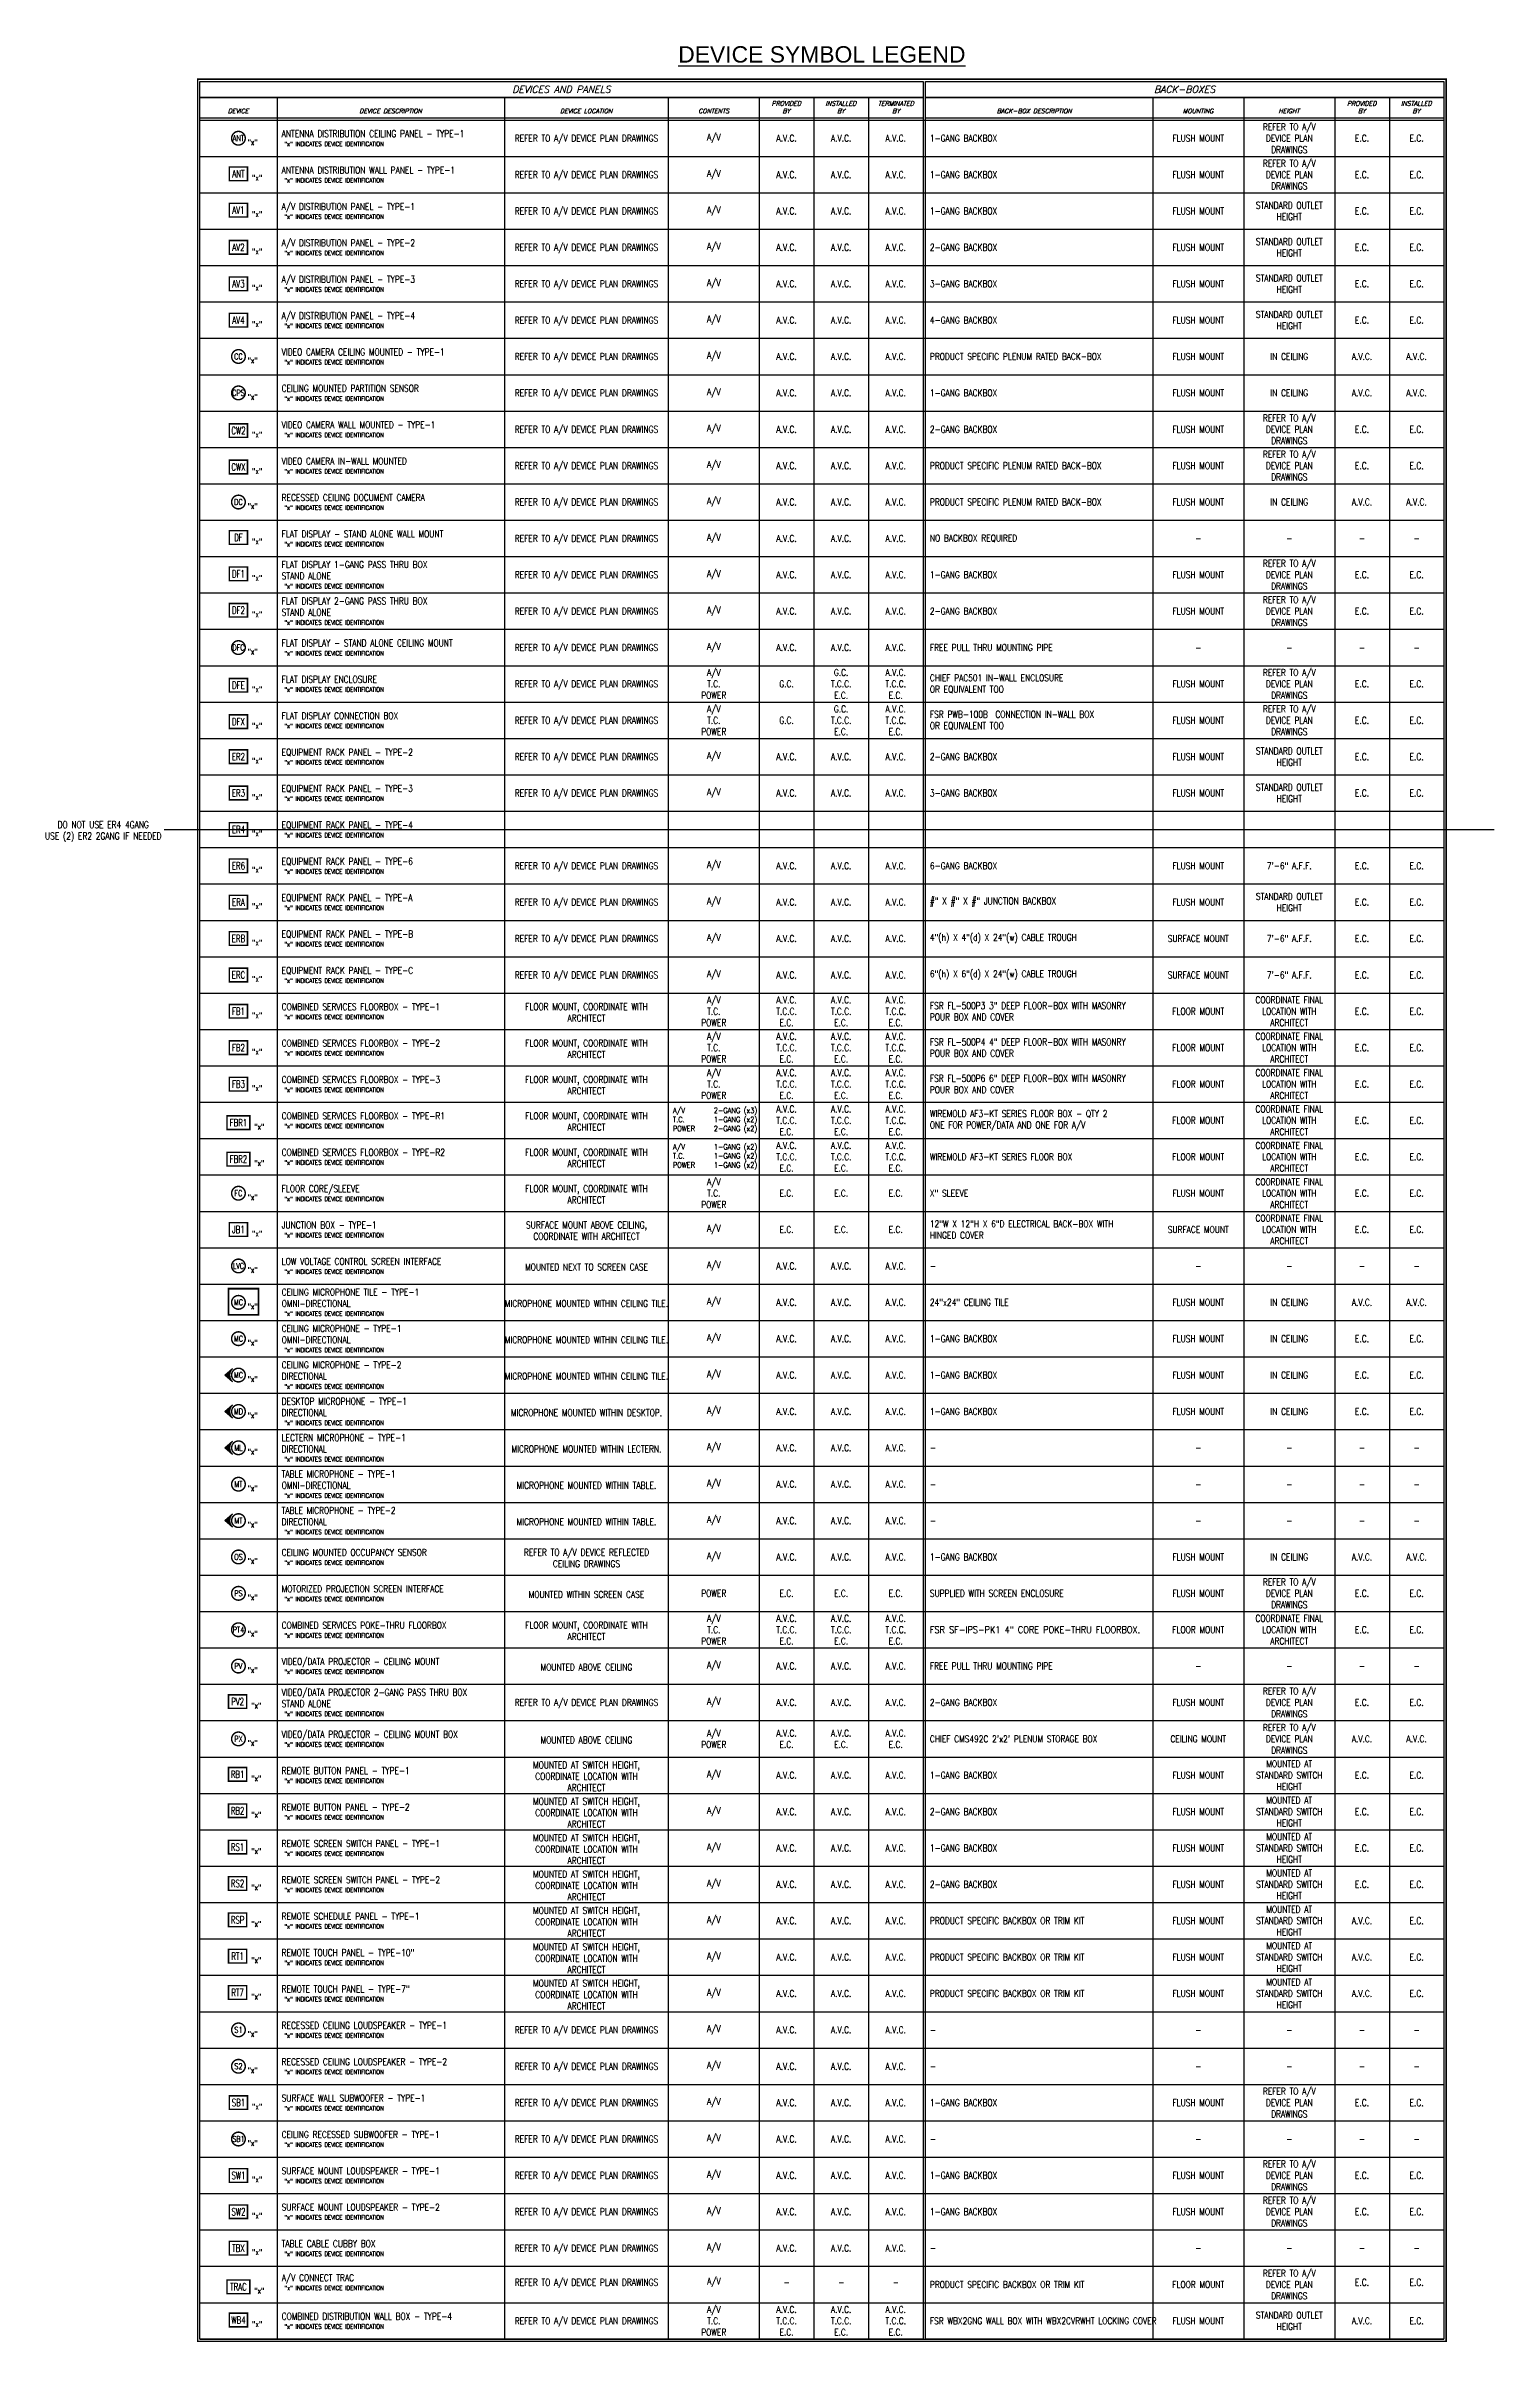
# Model space of a CAD drawing. Extents: x 0 to 73.7, y 0 to 29.5.
# Drawn here: x 57.07 to 73.65, y 3.16 to 29.46 of the extents above; entities that cross this region are included whole.
import ezdxf
from ezdxf.enums import TextEntityAlignment as Align

# ---------------------------------------------------------------- set-up
doc = ezdxf.new("R2010")
doc.units = 0
doc.header["$MEASUREMENT"] = 0
doc.layers.get('0').update_dxf_attribs({"linetype": 'CONTINUOUS'})
for name, color, linetype in [('AV-Anno-Text', 1, 'CONTINUOUS'), ('AV-Flor-Elec-Devc', 160, 'CONTINUOUS'), ('TEXT-MEDIUM', 1, 'CONTINUOUS'), ('TEXT-SMALL', 7, 'CONTINUOUS')]:
    doc.layers.add(name, color=color, linetype=linetype)
doc.styles.add('ITALIC', font='italic.shx')
doc.styles.add('NARROW', font='ROMANS.shx', dxfattribs={"width": 0.8})
doc.styles.add('ROMANS', font='romans', dxfattribs={"width": 0.875})
doc.styles.add('SWISS-L', font='swiss-l.shx')

msp = doc.modelspace()

# ---------------------------------------------------------------- texts
at = {"layer": 'AV-Anno-Text', "style": 'ITALIC'}
for s, height, p in [('DEVICES AND PANELS', 0.07812, (62.974, 28.927)), ('BACK-BOXES', 0.0781, (70.11, 28.927))]:
    msp.add_text(s, height=height, dxfattribs=at).set_placement(p, align=Align.CENTER)
at = {"layer": 'AV-Anno-Text'}
for s, insert, char_height, width, attachment_point, style in [('{\\fSwis721 Blk BT|b0|i0|c0|p34;\\LDEVICE SYMBOL LEGEND}', (65.956, 29.27), 0.1875, 14.29688, 8, 'SWISS-L'), ('ANTENNA DISTRIBUTION CEILING PANEL - TYPE-1\\P{\\H0.6563x;\\C7; "x" INDICATES DEVICE IDENTIFICATION}', (59.771, 28.406), 0.07812, 2.5, 4, 'NARROW'), ('REFER TO A/V DEVICE PLAN DRAWINGS', (63.261, 28.393), 0.07812, 1.77083, 5, 'NARROW'), ('A/V', (64.719, 28.406), 0.0781, 0.9375, 5, 'NARROW'), ('A.V.C.', (65.552, 28.406), 0.0781, 0.52083, 5, 'NARROW'), ('A.V.C.', (66.177, 28.406), 0.0781, 0.52083, 5, 'NARROW'), ('A.V.C.', (66.802, 28.406), 0.0781, 0.52083, 5, 'NARROW'), ('1-GANG BACKBOX', (67.193, 28.406), 0.07812, 2.5, 4, 'NARROW'), ('FLUSH MOUNT', (70.266, 28.406), 0.07812, 0.9375, 5, 'NARROW'), ('ANTENNA DISTRIBUTION WALL PANEL - TYPE-1\\P{\\H0.6563x;\\C7; "x" INDICATES DEVICE IDENTIFICATION}', (59.771, 27.989), 0.07812, 2.5, 4, 'NARROW'), ('REFER TO A/V DEVICE PLAN DRAWINGS', (63.261, 27.976), 0.07812, 1.77083, 5, 'NARROW'), ('A/V', (64.719, 27.989), 0.0781, 0.9375, 5, 'NARROW'), ('A.V.C.', (65.552, 27.989), 0.0781, 0.52083, 5, 'NARROW'), ('A.V.C.', (66.177, 27.989), 0.0781, 0.52083, 5, 'NARROW'), ('A.V.C.', (66.802, 27.989), 0.0781, 0.52083, 5, 'NARROW'), ('1-GANG BACKBOX', (67.193, 27.989), 0.07812, 2.5, 4, 'NARROW'), ('FLUSH MOUNT', (70.266, 27.989), 0.07812, 0.9375, 5, 'NARROW'), ('A/V DISTRIBUTION PANEL - TYPE-1\\P{\\H0.6563x;\\C7; "x" INDICATES DEVICE IDENTIFICATION}', (59.771, 27.572), 0.07812, 2.5, 4, 'NARROW'), ('REFER TO A/V DEVICE PLAN DRAWINGS', (63.261, 27.559), 0.07812, 1.77083, 5, 'NARROW'), ('A/V', (64.719, 27.572), 0.0781, 0.9375, 5, 'NARROW'), ('A.V.C.', (65.552, 27.572), 0.0781, 0.52083, 5, 'NARROW'), ('A.V.C.', (66.177, 27.572), 0.0781, 0.52083, 5, 'NARROW'), ('A.V.C.', (66.802, 27.572), 0.0781, 0.52083, 5, 'NARROW'), ('1-GANG BACKBOX', (67.193, 27.572), 0.07812, 2.5, 4, 'NARROW'), ('FLUSH MOUNT', (70.266, 27.572), 0.07812, 0.9375, 5, 'NARROW'), ('A/V DISTRIBUTION PANEL - TYPE-2\\P{\\H0.6563x;\\C7; "x" INDICATES DEVICE IDENTIFICATION}', (59.771, 27.156), 0.07812, 2.5, 4, 'NARROW'), ('REFER TO A/V DEVICE PLAN DRAWINGS', (63.261, 27.143), 0.07812, 1.77083, 5, 'NARROW'), ('A/V', (64.719, 27.156), 0.0781, 0.9375, 5, 'NARROW'), ('A.V.C.', (65.552, 27.156), 0.0781, 0.52083, 5, 'NARROW'), ('A.V.C.', (66.177, 27.156), 0.0781, 0.52083, 5, 'NARROW'), ('A.V.C.', (66.802, 27.156), 0.0781, 0.52083, 5, 'NARROW'), ('A/V DISTRIBUTION PANEL - TYPE-3\\P{\\H0.6563x;\\C7; "x" INDICATES DEVICE IDENTIFICATION}', (59.771, 26.739), 0.07812, 2.5, 4, 'NARROW'), ('REFER TO A/V DEVICE PLAN DRAWINGS', (63.261, 26.726), 0.07812, 1.77083, 5, 'NARROW'), ('A/V', (64.719, 26.739), 0.0781, 0.9375, 5, 'NARROW'), ('A.V.C.', (65.552, 26.739), 0.0781, 0.52083, 5, 'NARROW'), ('A.V.C.', (66.177, 26.739), 0.0781, 0.52083, 5, 'NARROW'), ('A.V.C.', (66.802, 26.739), 0.0781, 0.52083, 5, 'NARROW'), ('A/V DISTRIBUTION PANEL - TYPE-4\\P{\\H0.6563x;\\C7; "x" INDICATES DEVICE IDENTIFICATION}', (59.771, 26.322), 0.07812, 2.5, 4, 'NARROW'), ('REFER TO A/V DEVICE PLAN DRAWINGS', (63.261, 26.309), 0.07812, 1.77083, 5, 'NARROW'), ('A/V', (64.719, 26.322), 0.0781, 0.9375, 5, 'NARROW'), ('A.V.C.', (65.552, 26.322), 0.0781, 0.52083, 5, 'NARROW'), ('A.V.C.', (66.177, 26.322), 0.0781, 0.52083, 5, 'NARROW'), ('A.V.C.', (66.802, 26.322), 0.0781, 0.52083, 5, 'NARROW'), ('VIDEO CAMERA CEILING MOUNTED - TYPE-1\\P{\\H0.6563x;\\C7; "x" INDICATES DEVICE IDENTIFICATION}', (59.771, 25.906), 0.07812, 2.5, 4, 'NARROW'), ('REFER TO A/V DEVICE PLAN DRAWINGS', (63.261, 25.893), 0.07812, 1.77083, 5, 'NARROW'), ('A/V', (64.719, 25.906), 0.0781, 0.9375, 5, 'NARROW'), ('A.V.C.', (65.552, 25.906), 0.0781, 0.52083, 5, 'NARROW'), ('A.V.C.', (66.177, 25.906), 0.0781, 0.52083, 5, 'NARROW'), ('A.V.C.', (66.802, 25.906), 0.0781, 0.52083, 5, 'NARROW'), ('CEILING MOUNTED PARTITION SENSOR\\P{\\H0.6563x;\\C7; "x" INDICATES DEVICE IDENTIFICATION}', (59.771, 25.489), 0.07812, 2.5, 4, 'NARROW'), ('REFER TO A/V DEVICE PLAN DRAWINGS', (63.261, 25.476), 0.07812, 1.77083, 5, 'NARROW'), ('A/V', (64.719, 25.489), 0.0781, 0.9375, 5, 'NARROW'), ('A.V.C.', (65.552, 25.489), 0.0781, 0.52083, 5, 'NARROW'), ('A.V.C.', (66.177, 25.489), 0.0781, 0.52083, 5, 'NARROW'), ('A.V.C.', (66.802, 25.489), 0.0781, 0.52083, 5, 'NARROW'), ('VIDEO CAMERA WALL MOUNTED - TYPE-1\\P{\\H0.6563x;\\C7; "x" INDICATES DEVICE IDENTIFICATION}', (59.771, 25.072), 0.07812, 2.5, 4, 'NARROW'), ('REFER TO A/V DEVICE PLAN DRAWINGS', (63.261, 25.059), 0.07812, 1.77083, 5, 'NARROW'), ('A/V', (64.719, 25.072), 0.0781, 0.9375, 5, 'NARROW'), ('A.V.C.', (65.552, 25.072), 0.0781, 0.52083, 5, 'NARROW'), ('A.V.C.', (66.177, 25.072), 0.0781, 0.52083, 5, 'NARROW'), ('A.V.C.', (66.802, 25.072), 0.0781, 0.52083, 5, 'NARROW'), ('VIDEO CAMERA IN-WALL MOUNTED \\P{\\H0.6563x;\\C7; "x" INDICATES DEVICE IDENTIFICATION}', (59.771, 24.656), 0.07812, 2.5, 4, 'NARROW'), ('A/V', (64.719, 24.656), 0.0781, 0.9375, 5, 'NARROW'), ('REFER TO A/V DEVICE PLAN DRAWINGS', (63.261, 24.643), 0.07812, 1.77083, 5, 'NARROW'), ('A.V.C.', (65.552, 24.656), 0.0781, 0.52083, 5, 'NARROW'), ('A.V.C.', (66.177, 24.656), 0.0781, 0.52083, 5, 'NARROW'), ('A.V.C.', (66.802, 24.656), 0.0781, 0.52083, 5, 'NARROW'), ('RECESSED CEILING DOCUMENT CAMERA\\P{\\H0.6563x;\\C7; "x" INDICATES DEVICE IDENTIFICATION}', (59.771, 24.239), 0.07812, 2.5, 4, 'NARROW'), ('REFER TO A/V DEVICE PLAN DRAWINGS', (63.261, 24.226), 0.07812, 1.77083, 5, 'NARROW'), ('A/V', (64.719, 24.239), 0.0781, 0.9375, 5, 'NARROW'), ('A.V.C.', (65.552, 24.239), 0.0781, 0.52083, 5, 'NARROW'), ('A.V.C.', (66.177, 24.239), 0.0781, 0.52083, 5, 'NARROW'), ('A.V.C.', (66.802, 24.239), 0.0781, 0.52083, 5, 'NARROW'), ('FLAT DISPLAY - STAND ALONE WALL MOUNT\\P{\\H0.6563x;\\C7; "x" INDICATES DEVICE IDENTIFICATION}', (59.771, 23.822), 0.07812, 2.5, 4, 'NARROW'), ('REFER TO A/V DEVICE PLAN DRAWINGS', (63.261, 23.809), 0.07812, 1.77083, 5, 'NARROW'), ('A/V', (64.719, 23.822), 0.0781, 0.9375, 5, 'NARROW'), ('A.V.C.', (65.552, 23.822), 0.0781, 0.52083, 5, 'NARROW'), ('A.V.C.', (66.177, 23.822), 0.0781, 0.52083, 5, 'NARROW'), ('A.V.C.', (66.802, 23.822), 0.0781, 0.52083, 5, 'NARROW'), ('FLAT DISPLAY 1-GANG PASS THRU BOX\\PSTAND ALONE\\P{\\H0.6563x;\\C7; "x" INDICATES DEVICE IDENTIFICATION}', (59.771, 23.406), 0.07812, 2.5, 4, 'NARROW'), ('REFER TO A/V DEVICE PLAN DRAWINGS', (63.261, 23.393), 0.07812, 1.77083, 5, 'NARROW'), ('A/V', (64.719, 23.406), 0.0781, 0.9375, 5, 'NARROW'), ('A.V.C.', (65.552, 23.406), 0.0781, 0.52083, 5, 'NARROW'), ('A.V.C.', (66.177, 23.406), 0.0781, 0.52083, 5, 'NARROW'), ('A.V.C.', (66.802, 23.406), 0.0781, 0.52083, 5, 'NARROW'), ('FLAT DISPLAY 2-GANG PASS THRU BOX\\PSTAND ALONE\\P{\\H0.6563x;\\C7; "x" INDICATES DEVICE IDENTIFICATION}', (59.771, 22.989), 0.07812, 2.5, 4, 'NARROW'), ('REFER TO A/V DEVICE PLAN DRAWINGS', (63.261, 22.976), 0.07812, 1.77083, 5, 'NARROW'), ('A/V', (64.719, 22.989), 0.0781, 0.9375, 5, 'NARROW'), ('A.V.C.', (65.552, 22.989), 0.0781, 0.52083, 5, 'NARROW'), ('A.V.C.', (66.177, 22.989), 0.0781, 0.52083, 5, 'NARROW'), ('A.V.C.', (66.802, 22.989), 0.0781, 0.52083, 5, 'NARROW'), ('FLAT DISPLAY - STAND ALONE CEILING MOUNT\\P{\\H0.6563x;\\C7; "x" INDICATES DEVICE IDENTIFICATION}', (59.771, 22.572), 0.07812, 2.53994, 4, 'NARROW'), ('REFER TO A/V DEVICE PLAN DRAWINGS', (63.261, 22.559), 0.07812, 1.77083, 5, 'NARROW'), ('A/V', (64.719, 22.572), 0.0781, 0.9375, 5, 'NARROW'), ('A.V.C.', (65.552, 22.572), 0.0781, 0.52083, 5, 'NARROW'), ('A.V.C.', (66.177, 22.572), 0.0781, 0.52083, 5, 'NARROW'), ('A.V.C.', (66.802, 22.572), 0.0781, 0.52083, 5, 'NARROW'), ('FLAT DISPLAY ENCLOSURE \\P{\\H0.6563x;\\C7; "x" INDICATES DEVICE IDENTIFICATION}', (59.771, 22.156), 0.07812, 2.53994, 4, 'NARROW'), ('REFER TO A/V DEVICE PLAN DRAWINGS', (63.261, 22.143), 0.07812, 1.77083, 5, 'NARROW'), ('A/V\\PT.C.\\PPOWER', (64.719, 22.156), 0.0781, 0.9375, 5, 'NARROW'), ('G.C.', (65.552, 22.156), 0.0781, 0.52083, 5, 'NARROW'), ('G.C.\\PT.C.C.\\PE.C.', (66.177, 22.156), 0.0781, 0.52083, 5, 'NARROW'), ('A.V.C.\\PT.C.C.\\PE.C.', (66.802, 22.156), 0.0781, 0.52083, 5, 'NARROW'), ('FLAT DISPLAY CONNECTION BOX\\P{\\H0.6563x;\\C7; "x" INDICATES DEVICE IDENTIFICATION}', (59.771, 21.739), 0.07812, 2.53994, 4, 'NARROW'), ('A/V\\PT.C.\\PPOWER', (64.719, 21.739), 0.0781, 0.9375, 5, 'NARROW'), ('G.C.\\PT.C.C.\\PE.C.', (66.177, 21.739), 0.0781, 0.52083, 5, 'NARROW'), ('A.V.C.\\PT.C.C.\\PE.C.', (66.802, 21.739), 0.0781, 0.52083, 5, 'NARROW'), ('REFER TO A/V DEVICE PLAN DRAWINGS', (63.261, 21.726), 0.07812, 1.77083, 5, 'NARROW'), ('G.C.', (65.552, 21.739), 0.0781, 0.52083, 5, 'NARROW'), ('EQUIPMENT RACK PANEL - TYPE-2\\P{\\H0.6563x;\\C7; "x" INDICATES DEVICE IDENTIFICATION}', (59.771, 21.322), 0.07812, 2.5, 4, 'NARROW'), ('REFER TO A/V DEVICE PLAN DRAWINGS', (63.261, 21.309), 0.07812, 1.77083, 5, 'NARROW'), ('A/V', (64.719, 21.322), 0.0781, 0.9375, 5, 'NARROW'), ('A.V.C.', (65.552, 21.322), 0.0781, 0.52083, 5, 'NARROW'), ('A.V.C.', (66.177, 21.322), 0.0781, 0.52083, 5, 'NARROW'), ('A.V.C.', (66.802, 21.322), 0.0781, 0.52083, 5, 'NARROW'), ('EQUIPMENT RACK PANEL - TYPE-3\\P{\\H0.6563x;\\C7; "x" INDICATES DEVICE IDENTIFICATION}', (59.771, 20.906), 0.07812, 2.5, 4, 'NARROW'), ('REFER TO A/V DEVICE PLAN DRAWINGS', (63.261, 20.893), 0.07812, 1.77083, 5, 'NARROW'), ('A/V', (64.719, 20.906), 0.0781, 0.9375, 5, 'NARROW'), ('A.V.C.', (65.552, 20.906), 0.0781, 0.52083, 5, 'NARROW'), ('A.V.C.', (66.177, 20.906), 0.0781, 0.52083, 5, 'NARROW'), ('A.V.C.', (66.802, 20.906), 0.0781, 0.52083, 5, 'NARROW'), ('DO NOT USE ER4 4GANG\\PUSE (2) ER2 2GANG IF NEEDED', (57.728, 20.465), 0.07812, 1.77083, 5, 'NARROW'), ('EQUIPMENT RACK PANEL - TYPE-4\\P{\\H0.6563x;\\C7; "x" INDICATES DEVICE IDENTIFICATION}', (59.771, 20.489), 0.07812, 2.5, 4, 'NARROW'), ('EQUIPMENT RACK PANEL - TYPE-6\\P{\\H0.6563x;\\C7; "x" INDICATES DEVICE IDENTIFICATION}', (59.771, 20.072), 0.07812, 2.5, 4, 'NARROW'), ('REFER TO A/V DEVICE PLAN DRAWINGS', (63.261, 20.059), 0.07812, 1.77083, 5, 'NARROW'), ('A/V', (64.719, 20.072), 0.0781, 0.9375, 5, 'NARROW'), ('A.V.C.', (65.552, 20.072), 0.0781, 0.52083, 5, 'NARROW'), ('A.V.C.', (66.177, 20.072), 0.0781, 0.52083, 5, 'NARROW'), ('A.V.C.', (66.802, 20.072), 0.0781, 0.52083, 5, 'NARROW'), ('EQUIPMENT RACK PANEL - TYPE-A\\P{\\H0.6563x;\\C7; "x" INDICATES DEVICE IDENTIFICATION}', (59.771, 19.656), 0.07812, 2.5, 4, 'NARROW'), ('REFER TO A/V DEVICE PLAN DRAWINGS', (63.261, 19.643), 0.07812, 1.77083, 5, 'NARROW'), ('A/V', (64.719, 19.656), 0.0781, 0.9375, 5, 'NARROW'), ('A.V.C.', (65.552, 19.656), 0.0781, 0.52083, 5, 'NARROW'), ('A.V.C.', (66.177, 19.656), 0.0781, 0.52083, 5, 'NARROW'), ('A.V.C.', (66.802, 19.656), 0.0781, 0.52083, 5, 'NARROW'), ('EQUIPMENT RACK PANEL - TYPE-B\\P{\\H0.6563x;\\C7; "x" INDICATES DEVICE IDENTIFICATION}', (59.771, 19.239), 0.07812, 2.5, 4, 'NARROW'), ('REFER TO A/V DEVICE PLAN DRAWINGS', (63.261, 19.226), 0.07812, 1.77083, 5, 'NARROW'), ('A/V', (64.719, 19.239), 0.0781, 0.9375, 5, 'NARROW'), ('A.V.C.', (65.552, 19.239), 0.0781, 0.52083, 5, 'NARROW'), ('A.V.C.', (66.177, 19.239), 0.0781, 0.52083, 5, 'NARROW'), ('A.V.C.', (66.802, 19.239), 0.0781, 0.52083, 5, 'NARROW'), ('EQUIPMENT RACK PANEL - TYPE-C\\P{\\H0.6563x;\\C7; "x" INDICATES DEVICE IDENTIFICATION}', (59.771, 18.822), 0.07812, 2.5, 4, 'NARROW'), ('REFER TO A/V DEVICE PLAN DRAWINGS', (63.261, 18.809), 0.07812, 1.77083, 5, 'NARROW'), ('A/V', (64.719, 18.822), 0.0781, 0.9375, 5, 'NARROW'), ('A.V.C.', (65.552, 18.822), 0.0781, 0.52083, 5, 'NARROW'), ('A.V.C.', (66.177, 18.822), 0.0781, 0.52083, 5, 'NARROW'), ('A.V.C.', (66.802, 18.822), 0.0781, 0.52083, 5, 'NARROW'), ('COMBINED SERVICES FLOORBOX - TYPE-1\\P{\\H0.6563x;\\C7; "x" INDICATES DEVICE IDENTIFICATION}', (59.771, 18.406), 0.07812, 2.5, 4, 'NARROW'), ('FLOOR MOUNT, COORDINATE WITH ARCHITECT', (63.261, 18.393), 0.07812, 1.77083, 5, 'NARROW'), ('A/V\\PT.C.\\PPOWER', (64.719, 18.406), 0.0781, 0.9375, 5, 'NARROW'), ('A.V.C.\\PT.C.C.\\PE.C.', (65.552, 18.406), 0.0781, 0.52083, 5, 'NARROW'), ('A.V.C.\\PT.C.C.\\PE.C.', (66.177, 18.406), 0.0781, 0.52083, 5, 'NARROW'), ('A.V.C.\\PT.C.C.\\PE.C.', (66.802, 18.406), 0.0781, 0.52083, 5, 'NARROW'), ('A/V\\PT.C.\\PPOWER', (64.719, 17.989), 0.0781, 0.9375, 5, 'NARROW'), ('A.V.C.\\PT.C.C.\\PE.C.', (65.552, 17.989), 0.0781, 0.52083, 5, 'NARROW'), ('A.V.C.\\PT.C.C.\\PE.C.', (66.177, 17.989), 0.0781, 0.52083, 5, 'NARROW'), ('A.V.C.\\PT.C.C.\\PE.C.', (66.802, 17.989), 0.0781, 0.52083, 5, 'NARROW'), ('COMBINED SERVICES FLOORBOX - TYPE-2\\P{\\H0.6563x;\\C7; "x" INDICATES DEVICE IDENTIFICATION}', (59.771, 17.989), 0.07812, 2.5, 4, 'NARROW'), ('FLOOR MOUNT, COORDINATE WITH ARCHITECT', (63.261, 17.976), 0.07812, 1.77083, 5, 'NARROW'), ('COMBINED SERVICES FLOORBOX - TYPE-3\\P{\\H0.6563x;\\C7; "x" INDICATES DEVICE IDENTIFICATION}', (59.771, 17.572), 0.07812, 2.5, 4, 'NARROW'), ('FLOOR MOUNT, COORDINATE WITH ARCHITECT', (63.261, 17.559), 0.07812, 1.77083, 5, 'NARROW'), ('A/V\\PT.C.\\PPOWER', (64.719, 17.572), 0.0781, 0.9375, 5, 'NARROW'), ('A.V.C.\\PT.C.C.\\PE.C.', (65.552, 17.572), 0.0781, 0.52083, 5, 'NARROW'), ('A.V.C.\\PT.C.C.\\PE.C.', (66.177, 17.572), 0.0781, 0.52083, 5, 'NARROW'), ('A.V.C.\\PT.C.C.\\PE.C.', (66.802, 17.572), 0.0781, 0.52083, 5, 'NARROW'), ('COMBINED SERVICES FLOORBOX - TYPE-R1\\P{\\H0.6563x;\\C7; "x" INDICATES DEVICE IDENTIFICATION}', (59.771, 17.156), 0.07812, 2.5, 4, 'NARROW'), ('FLOOR MOUNT, COORDINATE WITH ARCHITECT', (63.261, 17.143), 0.07812, 1.77083, 5, 'NARROW'), ('\\pt0.46875;A/V^I2-GANG (x3)\\PT.C.^I1-GANG (x2)\\PPOWER^I2-GANG (x2)', (64.25, 17.156), 0.0625, 1.17683, 4, 'NARROW'), ('A.V.C.\\PT.C.C.\\PE.C.', (65.552, 17.156), 0.0781, 0.52083, 5, 'NARROW'), ('A.V.C.\\PT.C.C.\\PE.C.', (66.177, 17.156), 0.0781, 0.52083, 5, 'NARROW'), ('A.V.C.\\PT.C.C.\\PE.C.', (66.802, 17.156), 0.0781, 0.52083, 5, 'NARROW'), ('\\pt0.46875;A/V^I1-GANG (x2)\\PT.C.^I1-GANG (x2)\\PPOWER^I1-GANG (x2)', (64.25, 16.739), 0.0625, 1.12932, 4, 'NARROW'), ('A.V.C.\\PT.C.C.\\PE.C.', (65.552, 16.739), 0.0781, 0.52083, 5, 'NARROW'), ('A.V.C.\\PT.C.C.\\PE.C.', (66.177, 16.739), 0.0781, 0.52083, 5, 'NARROW'), ('A.V.C.\\PT.C.C.\\PE.C.', (66.802, 16.739), 0.0781, 0.52083, 5, 'NARROW'), ('COMBINED SERVICES FLOORBOX - TYPE-R2\\P{\\H0.6563x;\\C7; "x" INDICATES DEVICE IDENTIFICATION}', (59.771, 16.739), 0.07812, 2.5, 4, 'NARROW'), ('FLOOR MOUNT, COORDINATE WITH ARCHITECT', (63.261, 16.726), 0.07812, 1.77083, 5, 'NARROW'), ('FLOOR CORE/SLEEVE\\P{\\H0.6563x;\\C7; "x" INDICATES DEVICE IDENTIFICATION}', (59.771, 16.322), 0.07812, 2.5, 4, 'NARROW'), ('FLOOR MOUNT, COORDINATE WITH ARCHITECT', (63.261, 16.309), 0.07812, 1.77083, 5, 'NARROW'), ('A/V\\PT.C.\\PPOWER', (64.719, 16.322), 0.0781, 0.9375, 5, 'NARROW'), ('E.C.', (65.552, 16.322), 0.0781, 0.52083, 5, 'NARROW'), ('E.C.', (66.177, 16.322), 0.0781, 0.52083, 5, 'NARROW'), ('E.C.', (66.802, 16.322), 0.0781, 0.52083, 5, 'NARROW'), ('JUNCTION BOX - TYPE-1\\P{\\H0.6563x;\\C7; "x" INDICATES DEVICE IDENTIFICATION}', (59.771, 15.906), 0.07812, 2.5, 4, 'NARROW'), ('SURFACE MOUNT ABOVE CEILING, COORDINATE WITH ARCHITECT', (63.261, 15.893), 0.07812, 1.77083, 5, 'NARROW'), ('A/V', (64.719, 15.906), 0.0781, 0.9375, 5, 'NARROW'), ('E.C.', (65.552, 15.906), 0.0781, 0.52083, 5, 'NARROW'), ('E.C.', (66.177, 15.906), 0.0781, 0.52083, 5, 'NARROW'), ('E.C.', (66.802, 15.906), 0.0781, 0.52083, 5, 'NARROW'), ('LOW VOLTAGE CONTROL SCREEN INTERFACE\\P{\\H0.6563x;\\C7; "x" INDICATES DEVICE IDENTIFICATION}', (59.771, 15.489), 0.07812, 2.5, 4, 'NARROW'), ('A/V', (64.719, 15.489), 0.0781, 0.9375, 5, 'NARROW'), ('A.V.C.', (65.552, 15.489), 0.0781, 0.52083, 5, 'NARROW'), ('A.V.C.', (66.177, 15.489), 0.0781, 0.52083, 5, 'NARROW'), ('A.V.C.', (66.802, 15.489), 0.0781, 0.52083, 5, 'NARROW'), ('MOUNTED NEXT TO SCREEN CASE ', (63.261, 15.476), 0.07812, 1.77083, 5, 'NARROW'), ('CEILING MICROPHONE TILE - TYPE-1\\POMNI-DIRECTIONAL\\P{\\H0.6563x;\\C7; "x" INDICATES DEVICE IDENTIFICATION}', (59.771, 15.072), 0.07812, 2.5, 4, 'NARROW'), ('MICROPHONE MOUNTED WITHIN CEILING TILE.', (63.261, 15.059), 0.07812, 1.77083, 5, 'NARROW'), ('A/V', (64.719, 15.072), 0.0781, 0.9375, 5, 'NARROW'), ('A.V.C.', (65.552, 15.072), 0.0781, 0.52083, 5, 'NARROW'), ('A.V.C.', (66.177, 15.072), 0.0781, 0.52083, 5, 'NARROW'), ('A.V.C.', (66.802, 15.072), 0.0781, 0.52083, 5, 'NARROW'), ('CEILING MICROPHONE - TYPE-1\\POMNI-DIRECTIONAL\\P{\\H0.6563x;\\C7; "x" INDICATES DEVICE IDENTIFICATION}', (59.771, 14.656), 0.07812, 2.5, 4, 'NARROW'), ('MICROPHONE MOUNTED WITHIN CEILING TILE.', (63.261, 14.643), 0.07812, 1.77083, 5, 'NARROW'), ('A/V', (64.719, 14.656), 0.0781, 0.9375, 5, 'NARROW'), ('A.V.C.', (65.552, 14.656), 0.0781, 0.52083, 5, 'NARROW'), ('A.V.C.', (66.177, 14.656), 0.0781, 0.52083, 5, 'NARROW'), ('A.V.C.', (66.802, 14.656), 0.0781, 0.52083, 5, 'NARROW'), ('CEILING MICROPHONE - TYPE-2\\PDIRECTIONAL\\P{\\H0.6563x;\\C7; "x" INDICATES DEVICE IDENTIFICATION}', (59.771, 14.239), 0.07812, 2.5, 4, 'NARROW'), ('MICROPHONE MOUNTED WITHIN CEILING TILE.', (63.261, 14.226), 0.07812, 1.77083, 5, 'NARROW'), ('A/V', (64.719, 14.239), 0.0781, 0.9375, 5, 'NARROW'), ('A.V.C.', (65.552, 14.239), 0.0781, 0.52083, 5, 'NARROW'), ('A.V.C.', (66.177, 14.239), 0.0781, 0.52083, 5, 'NARROW'), ('A.V.C.', (66.802, 14.239), 0.0781, 0.52083, 5, 'NARROW'), ('DESKTOP MICROPHONE - TYPE-1\\PDIRECTIONAL\\P{\\H0.6563x;\\C7; "x" INDICATES DEVICE IDENTIFICATION}', (59.771, 13.822), 0.07812, 2.5, 4, 'NARROW'), ('MICROPHONE MOUNTED WITHIN DESKTOP.', (63.261, 13.809), 0.07812, 1.77083, 5, 'NARROW'), ('A/V', (64.719, 13.822), 0.0781, 0.9375, 5, 'NARROW'), ('A.V.C.', (65.552, 13.822), 0.0781, 0.52083, 5, 'NARROW'), ('A.V.C.', (66.177, 13.822), 0.0781, 0.52083, 5, 'NARROW'), ('A.V.C.', (66.802, 13.822), 0.0781, 0.52083, 5, 'NARROW'), ('LECTERN MICROPHONE - TYPE-1\\PDIRECTIONAL\\P{\\H0.6563x;\\C7; "x" INDICATES DEVICE IDENTIFICATION}', (59.771, 13.406), 0.07812, 2.5, 4, 'NARROW'), ('MICROPHONE MOUNTED WITHIN LECTERN.', (63.261, 13.393), 0.07812, 1.77083, 5, 'NARROW'), ('A/V', (64.719, 13.406), 0.0781, 0.9375, 5, 'NARROW'), ('A.V.C.', (65.552, 13.406), 0.0781, 0.52083, 5, 'NARROW'), ('A.V.C.', (66.177, 13.406), 0.0781, 0.52083, 5, 'NARROW'), ('A.V.C.', (66.802, 13.406), 0.0781, 0.52083, 5, 'NARROW'), ('TABLE MICROPHONE - TYPE-1\\POMNI-DIRECTIONAL\\P{\\H0.6563x;\\C7; "x" INDICATES DEVICE IDENTIFICATION}', (59.771, 12.989), 0.07812, 2.5, 4, 'NARROW'), ('MICROPHONE MOUNTED WITHIN TABLE.', (63.261, 12.976), 0.07812, 1.77083, 5, 'NARROW'), ('A/V', (64.719, 12.989), 0.0781, 0.9375, 5, 'NARROW'), ('A.V.C.', (65.552, 12.989), 0.0781, 0.52083, 5, 'NARROW'), ('A.V.C.', (66.177, 12.989), 0.0781, 0.52083, 5, 'NARROW'), ('A.V.C.', (66.802, 12.989), 0.0781, 0.52083, 5, 'NARROW'), ('TABLE MICROPHONE - TYPE-2\\PDIRECTIONAL\\P{\\H0.6563x;\\C7; "x" INDICATES DEVICE IDENTIFICATION}', (59.771, 12.572), 0.07812, 2.5, 4, 'NARROW'), ('A/V', (64.719, 12.572), 0.0781, 0.9375, 5, 'NARROW'), ('MICROPHONE MOUNTED WITHIN TABLE.', (63.261, 12.559), 0.07812, 1.77083, 5, 'NARROW'), ('A.V.C.', (65.552, 12.572), 0.0781, 0.52083, 5, 'NARROW'), ('A.V.C.', (66.177, 12.572), 0.0781, 0.52083, 5, 'NARROW'), ('A.V.C.', (66.802, 12.572), 0.0781, 0.52083, 5, 'NARROW'), ('CEILING MOUNTED OCCUPANCY SENSOR\\P{\\H0.6563x;\\C7; "x" INDICATES DEVICE IDENTIFICATION}', (59.771, 12.156), 0.07812, 2.5, 4, 'NARROW'), ('REFER TO A/V DEVICE REFLECTED CEILING DRAWINGS', (63.261, 12.143), 0.07812, 1.77083, 5, 'NARROW'), ('A/V', (64.719, 12.156), 0.0781, 0.9375, 5, 'NARROW'), ('A.V.C.', (65.552, 12.156), 0.0781, 0.52083, 5, 'NARROW'), ('A.V.C.', (66.177, 12.156), 0.0781, 0.52083, 5, 'NARROW'), ('A.V.C.', (66.802, 12.156), 0.0781, 0.52083, 5, 'NARROW'), ('MOTORIZED PROJECTION SCREEN INTERFACE\\P{\\H0.6563x;\\C7; "x" INDICATES DEVICE IDENTIFICATION}', (59.771, 11.739), 0.07812, 2.5, 4, 'NARROW'), ('MOUNTED WITHIN SCREEN CASE', (63.261, 11.726), 0.07812, 1.77083, 5, 'NARROW'), ('POWER', (64.719, 11.739), 0.0781, 0.9375, 5, 'NARROW'), ('E.C.', (65.552, 11.739), 0.0781, 0.52083, 5, 'NARROW'), ('E.C.', (66.177, 11.739), 0.0781, 0.52083, 5, 'NARROW'), ('E.C.', (66.802, 11.739), 0.0781, 0.52083, 5, 'NARROW'), ('COMBINED SERVICES POKE-THRU FLOORBOX\\P{\\H0.6563x;\\C7; "x" INDICATES DEVICE IDENTIFICATION}', (59.771, 11.322), 0.07812, 2.5, 4, 'NARROW'), ('FLOOR MOUNT, COORDINATE WITH ARCHITECT', (63.261, 11.309), 0.07812, 1.77083, 5, 'NARROW'), ('A/V\\PT.C.\\PPOWER', (64.719, 11.322), 0.0781, 0.9375, 5, 'NARROW'), ('A.V.C.\\PT.C.C.\\PE.C.', (65.552, 11.322), 0.0781, 0.52083, 5, 'NARROW'), ('A.V.C.\\PT.C.C.\\PE.C.', (66.177, 11.322), 0.0781, 0.52083, 5, 'NARROW'), ('A.V.C.\\PT.C.C.\\PE.C.', (66.802, 11.322), 0.0781, 0.52083, 5, 'NARROW'), ('VIDEO/DATA PROJECTOR - CEILING MOUNT\\P{\\H0.6563x;\\C7; "x" INDICATES DEVICE IDENTIFICATION}', (59.771, 10.906), 0.07812, 2.5, 4, 'NARROW'), ('MOUNTED ABOVE CEILING', (63.261, 10.893), 0.07812, 1.77083, 5, 'NARROW'), ('A/V', (64.719, 10.906), 0.0781, 0.9375, 5, 'NARROW'), ('A.V.C.', (65.552, 10.906), 0.0781, 0.52083, 5, 'NARROW'), ('A.V.C.', (66.177, 10.906), 0.0781, 0.52083, 5, 'NARROW'), ('A.V.C.', (66.802, 10.906), 0.0781, 0.52083, 5, 'NARROW'), ('VIDEO/DATA PROJECTOR 2-GANG PASS THRU BOX\\PSTAND ALONE\\P{\\H0.6563x;\\C7; "x" INDICATES DEVICE IDENTIFICATION}', (59.771, 10.489), 0.07812, 2.5, 4, 'NARROW'), ('REFER TO A/V DEVICE PLAN DRAWINGS', (63.261, 10.476), 0.07812, 1.77083, 5, 'NARROW'), ('A/V', (64.719, 10.489), 0.0781, 0.9375, 5, 'NARROW'), ('A.V.C.', (65.552, 10.489), 0.0781, 0.52083, 5, 'NARROW'), ('A.V.C.', (66.177, 10.489), 0.0781, 0.52083, 5, 'NARROW'), ('A.V.C.', (66.802, 10.489), 0.0781, 0.52083, 5, 'NARROW'), ('VIDEO/DATA PROJECTOR - CEILING MOUNT BOX\\P{\\H0.6563x;\\C7; "x" INDICATES DEVICE IDENTIFICATION}', (59.771, 10.072), 0.07812, 2.5, 4, 'NARROW'), ('MOUNTED ABOVE CEILING', (63.261, 10.059), 0.07812, 1.77083, 5, 'NARROW'), ('A/V\\PPOWER', (64.719, 10.072), 0.0781, 0.9375, 5, 'NARROW'), ('A.V.C.\\PE.C.', (65.552, 10.072), 0.0781, 0.52083, 5, 'NARROW'), ('A.V.C.\\PE.C.', (66.177, 10.072), 0.0781, 0.52083, 5, 'NARROW'), ('A.V.C.\\PE.C.', (66.802, 10.072), 0.0781, 0.52083, 5, 'NARROW'), ('REMOTE BUTTON PANEL - TYPE-1\\P{\\H0.6563x;\\C7; "x" INDICATES DEVICE IDENTIFICATION}', (59.771, 9.656), 0.07812, 2.5, 4, 'NARROW'), ('MOUNTED AT SWITCH HEIGHT, COORDINATE LOCATION WITH ARCHITECT', (63.261, 9.643), 0.07812, 1.77083, 5, 'NARROW'), ('A/V', (64.719, 9.656), 0.0781, 0.9375, 5, 'NARROW'), ('A.V.C.', (65.552, 9.656), 0.0781, 0.52083, 5, 'NARROW'), ('A.V.C.', (66.177, 9.656), 0.0781, 0.52083, 5, 'NARROW'), ('A.V.C.', (66.802, 9.656), 0.0781, 0.52083, 5, 'NARROW'), ('REMOTE BUTTON PANEL - TYPE-2\\P{\\H0.6563x;\\C7; "x" INDICATES DEVICE IDENTIFICATION}', (59.771, 9.239), 0.07812, 2.5, 4, 'NARROW'), ('MOUNTED AT SWITCH HEIGHT, COORDINATE LOCATION WITH ARCHITECT', (63.261, 9.226), 0.07812, 1.77083, 5, 'NARROW'), ('A/V', (64.719, 9.239), 0.0781, 0.9375, 5, 'NARROW'), ('A.V.C.', (65.552, 9.239), 0.0781, 0.52083, 5, 'NARROW'), ('A.V.C.', (66.177, 9.239), 0.0781, 0.52083, 5, 'NARROW'), ('A.V.C.', (66.802, 9.239), 0.0781, 0.52083, 5, 'NARROW'), ('MOUNTED AT SWITCH HEIGHT, COORDINATE LOCATION WITH ARCHITECT', (63.261, 8.809), 0.07812, 1.77083, 5, 'NARROW'), ('REMOTE SCREEN SWITCH PANEL - TYPE-1\\P{\\H0.6563x;\\C7; "x" INDICATES DEVICE IDENTIFICATION}', (59.771, 8.822), 0.07812, 2.5, 4, 'NARROW'), ('A/V', (64.719, 8.822), 0.0781, 0.9375, 5, 'NARROW'), ('A.V.C.', (65.552, 8.822), 0.0781, 0.52083, 5, 'NARROW'), ('A.V.C.', (66.177, 8.822), 0.0781, 0.52083, 5, 'NARROW'), ('A.V.C.', (66.802, 8.822), 0.0781, 0.52083, 5, 'NARROW'), ('REMOTE SCREEN SWITCH PANEL - TYPE-2\\P{\\H0.6563x;\\C7; "x" INDICATES DEVICE IDENTIFICATION}', (59.771, 8.406), 0.07812, 2.5, 4, 'NARROW'), ('MOUNTED AT SWITCH HEIGHT, COORDINATE LOCATION WITH ARCHITECT', (63.261, 8.393), 0.07812, 1.77083, 5, 'NARROW'), ('A/V', (64.719, 8.406), 0.0781, 0.9375, 5, 'NARROW'), ('A.V.C.', (65.552, 8.406), 0.0781, 0.52083, 5, 'NARROW'), ('A.V.C.', (66.177, 8.406), 0.0781, 0.52083, 5, 'NARROW'), ('A.V.C.', (66.802, 8.406), 0.0781, 0.52083, 5, 'NARROW'), ('REMOTE SCHEDULE PANEL - TYPE-1\\P{\\H0.6563x;\\C7; "x" INDICATES DEVICE IDENTIFICATION}', (59.771, 7.989), 0.07812, 2.5, 4, 'NARROW'), ('MOUNTED AT SWITCH HEIGHT, COORDINATE LOCATION WITH ARCHITECT', (63.261, 7.976), 0.07812, 1.77083, 5, 'NARROW'), ('A/V', (64.719, 7.989), 0.0781, 0.9375, 5, 'NARROW'), ('A.V.C.', (65.552, 7.989), 0.0781, 0.52083, 5, 'NARROW'), ('A.V.C.', (66.177, 7.989), 0.0781, 0.52083, 5, 'NARROW'), ('A.V.C.', (66.802, 7.989), 0.0781, 0.52083, 5, 'NARROW'), ('REMOTE TOUCH PANEL - TYPE-10"\\P{\\H0.6563x;\\C7; "x" INDICATES DEVICE IDENTIFICATION}', (59.771, 7.572), 0.07812, 2.5, 4, 'NARROW'), ('MOUNTED AT SWITCH HEIGHT, COORDINATE LOCATION WITH ARCHITECT', (63.261, 7.559), 0.07812, 1.77083, 5, 'NARROW'), ('A/V', (64.719, 7.572), 0.0781, 0.9375, 5, 'NARROW'), ('A.V.C.', (65.552, 7.572), 0.0781, 0.52083, 5, 'NARROW'), ('A.V.C.', (66.177, 7.572), 0.0781, 0.52083, 5, 'NARROW'), ('A.V.C.', (66.802, 7.572), 0.0781, 0.52083, 5, 'NARROW'), ('REMOTE TOUCH PANEL - TYPE-7"\\P{\\H0.6563x;\\C7; "x" INDICATES DEVICE IDENTIFICATION}', (59.771, 7.156), 0.07812, 2.5, 4, 'NARROW'), ('MOUNTED AT SWITCH HEIGHT, COORDINATE LOCATION WITH ARCHITECT', (63.261, 7.143), 0.07812, 1.77083, 5, 'NARROW'), ('A/V', (64.719, 7.156), 0.0781, 0.9375, 5, 'NARROW'), ('A.V.C.', (65.552, 7.156), 0.0781, 0.52083, 5, 'NARROW'), ('A.V.C.', (66.177, 7.156), 0.0781, 0.52083, 5, 'NARROW'), ('A.V.C.', (66.802, 7.156), 0.0781, 0.52083, 5, 'NARROW'), ('RECESSED CEILING LOUDSPEAKER - TYPE-1\\P{\\H0.6563x;\\C7; "x" INDICATES DEVICE IDENTIFICATION}', (59.771, 6.739), 0.07812, 2.5, 4, 'NARROW'), ('REFER TO A/V DEVICE PLAN DRAWINGS', (63.261, 6.726), 0.07812, 1.77083, 5, 'NARROW'), ('A/V', (64.719, 6.739), 0.0781, 0.9375, 5, 'NARROW'), ('A.V.C.', (65.552, 6.739), 0.0781, 0.52083, 5, 'NARROW'), ('A.V.C.', (66.177, 6.739), 0.0781, 0.52083, 5, 'NARROW'), ('A.V.C.', (66.802, 6.739), 0.0781, 0.52083, 5, 'NARROW'), ('RECESSED CEILING LOUDSPEAKER - TYPE-2\\P{\\H0.6563x;\\C7; "x" INDICATES DEVICE IDENTIFICATION}', (59.771, 6.322), 0.07812, 2.5, 4, 'NARROW'), ('REFER TO A/V DEVICE PLAN DRAWINGS', (63.261, 6.309), 0.07812, 1.77083, 5, 'NARROW'), ('A/V', (64.719, 6.322), 0.0781, 0.9375, 5, 'NARROW'), ('A.V.C.', (65.552, 6.322), 0.0781, 0.52083, 5, 'NARROW'), ('A.V.C.', (66.177, 6.322), 0.0781, 0.52083, 5, 'NARROW'), ('A.V.C.', (66.802, 6.322), 0.0781, 0.52083, 5, 'NARROW'), ('SURFACE WALL SUBWOOFER - TYPE-1\\P{\\H0.6563x;\\C7; "x" INDICATES DEVICE IDENTIFICATION}', (59.771, 5.906), 0.07812, 2.5, 4, 'NARROW'), ('REFER TO A/V DEVICE PLAN DRAWINGS', (63.261, 5.893), 0.07812, 1.77083, 5, 'NARROW'), ('A/V', (64.719, 5.906), 0.0781, 0.9375, 5, 'NARROW'), ('A.V.C.', (65.552, 5.906), 0.0781, 0.52083, 5, 'NARROW'), ('A.V.C.', (66.177, 5.906), 0.0781, 0.52083, 5, 'NARROW'), ('A.V.C.', (66.802, 5.906), 0.0781, 0.52083, 5, 'NARROW'), ('CEILING RECESSED SUBWOOFER - TYPE-1\\P{\\H0.6563x;\\C7; "x" INDICATES DEVICE IDENTIFICATION}', (59.771, 5.489), 0.07812, 2.5, 4, 'NARROW'), ('REFER TO A/V DEVICE PLAN DRAWINGS', (63.261, 5.476), 0.07812, 1.77083, 5, 'NARROW'), ('A/V', (64.719, 5.489), 0.0781, 0.9375, 5, 'NARROW'), ('A.V.C.', (65.552, 5.489), 0.0781, 0.52083, 5, 'NARROW'), ('A.V.C.', (66.177, 5.489), 0.0781, 0.52083, 5, 'NARROW'), ('A.V.C.', (66.802, 5.489), 0.0781, 0.52083, 5, 'NARROW'), ('SURFACE MOUNT LOUDSPEAKER - TYPE-1\\P{\\H0.6563x;\\C7; "x" INDICATES DEVICE IDENTIFICATION}', (59.771, 5.072), 0.07812, 2.5, 4, 'NARROW'), ('REFER TO A/V DEVICE PLAN DRAWINGS', (63.261, 5.059), 0.07812, 1.77083, 5, 'NARROW'), ('A/V', (64.719, 5.072), 0.0781, 0.9375, 5, 'NARROW'), ('A.V.C.', (65.552, 5.072), 0.0781, 0.52083, 5, 'NARROW'), ('A.V.C.', (66.177, 5.072), 0.0781, 0.52083, 5, 'NARROW'), ('A.V.C.', (66.802, 5.072), 0.0781, 0.52083, 5, 'NARROW'), ('FLUSH MOUNT', (70.266, 5.072), 0.07812, 0.9375, 5, 'NARROW'), ('E.C.', (72.141, 5.072), 0.0781, 0.52083, 5, 'NARROW'), ('E.C.', (72.766, 5.072), 0.0781, 0.52083, 5, 'NARROW'), ('SURFACE MOUNT LOUDSPEAKER - TYPE-2\\P{\\H0.6563x;\\C7; "x" INDICATES DEVICE IDENTIFICATION}', (59.771, 4.656), 0.07812, 2.5, 4, 'NARROW'), ('REFER TO A/V DEVICE PLAN DRAWINGS', (63.261, 4.643), 0.07812, 1.77083, 5, 'NARROW'), ('A/V', (64.719, 4.656), 0.0781, 0.9375, 5, 'NARROW'), ('A.V.C.', (65.552, 4.656), 0.0781, 0.52083, 5, 'NARROW'), ('A.V.C.', (66.177, 4.656), 0.0781, 0.52083, 5, 'NARROW'), ('A.V.C.', (66.802, 4.656), 0.0781, 0.52083, 5, 'NARROW'), ('FLUSH MOUNT', (70.266, 4.656), 0.07812, 0.9375, 5, 'NARROW'), ('E.C.', (72.141, 4.656), 0.0781, 0.52083, 5, 'NARROW'), ('E.C.', (72.766, 4.656), 0.0781, 0.52083, 5, 'NARROW'), ('TABLE CABLE CUBBY BOX\\P{\\H0.6563x;\\C7; "x" INDICATES DEVICE IDENTIFICATION}', (59.771, 4.239), 0.07812, 2.5, 4, 'NARROW'), ('REFER TO A/V DEVICE PLAN DRAWINGS', (63.261, 4.226), 0.07812, 1.77083, 5, 'NARROW'), ('A/V', (64.719, 4.239), 0.0781, 0.9375, 5, 'NARROW'), ('A.V.C.', (65.552, 4.239), 0.0781, 0.52083, 5, 'NARROW'), ('A.V.C.', (66.177, 4.239), 0.0781, 0.52083, 5, 'NARROW'), ('A.V.C.', (66.802, 4.239), 0.0781, 0.52083, 5, 'NARROW'), ('A/V CONNECT TRAC\\P{\\H0.6563x;\\C7; "x" INDICATES DEVICE IDENTIFICATION}', (59.772, 3.848), 0.07812, 2.5, 4, 'NARROW'), ('REFER TO A/V DEVICE PLAN DRAWINGS', (63.261, 3.835), 0.07812, 1.77083, 5, 'NARROW'), ('A/V', (64.72, 3.848), 0.0781, 0.9375, 5, 'NARROW'), ('-', (65.553, 3.848), 0.0781, 0.52083, 5, 'NARROW'), ('-', (66.178, 3.848), 0.0781, 0.52083, 5, 'NARROW'), ('-', (66.803, 3.848), 0.0781, 0.52083, 5, 'NARROW'), ('COMBINED DISTRIBUTION WALL BOX - TYPE-4\\P{\\H0.6563x;\\C7; "x" INDICATES DEVICE IDENTIFICATION}', (59.771, 3.406), 0.07812, 2.5, 4, 'NARROW'), ('REFER TO A/V DEVICE PLAN DRAWINGS', (63.261, 3.393), 0.07812, 1.77083, 5, 'NARROW'), ('A/V\\PT.C.\\PPOWER', (64.719, 3.406), 0.0781, 0.9375, 5, 'NARROW'), ('A.V.C.\\PT.C.C.\\PE.C.', (65.552, 3.406), 0.0781, 0.52083, 5, 'NARROW'), ('A.V.C.\\PT.C.C.\\PE.C.', (66.177, 3.406), 0.0781, 0.52083, 5, 'NARROW'), ('A.V.C.\\PT.C.C.\\PE.C.', (66.802, 3.406), 0.0781, 0.52083, 5, 'NARROW'), ('FSR WBX2GNG WALL BOX WITH WBX2CVRWHT LOCKING COVER', (67.193, 3.406), 0.07812, 2.5, 4, 'NARROW'), ('FLUSH MOUNT', (70.266, 3.406), 0.07812, 0.9375, 5, 'NARROW')]:
    msp.add_mtext(s, dxfattribs=dict(at, insert=insert, char_height=char_height, width=width, attachment_point=attachment_point, style=style))
at = {"layer": 'AV-Anno-Text', "color": 7, "attachment_point": 8, "style": 'ITALIC'}
for s, insert, char_height, width in [('DEVICE', (59.273, 28.692), 0.0521, 0.2076), ('DEVICE DESCRIPTION', (61.018, 28.692), 0.05208, 1.25), ('DEVICE LOCATION', (63.257, 28.692), 0.05208, 1.25), ('CONTENTS', (64.718, 28.692), 0.0521, 0.31077), ('PROVIDED BY', (65.549, 28.692), 0.05208, 0.41792), ('INSTALLED BY', (66.174, 28.692), 0.05208, 0.4318), ('TERMINATED BY', (66.805, 28.692), 0.05208, 0.48934), ('BACK-BOX DESCRIPTION', (68.388, 28.692), 0.05208, 1.25), ('MOUNTING', (70.263, 28.692), 0.0521, 0.3068), ('HEIGHT', (71.304, 28.692), 0.0521, 0.21355), ('PROVIDED BY', (72.138, 28.692), 0.05208, 0.41792), ('INSTALLED BY', (72.763, 28.692), 0.05208, 0.4318)]:
    msp.add_mtext(s, dxfattribs=dict(at, insert=insert, char_height=char_height, width=width))
at = {"layer": 'TEXT-MEDIUM'}
for s, insert, char_height, width, attachment_point, style in [('REFER TO A/V DEVICE PLAN DRAWINGS', (71.308, 28.406), 0.07812, 0.9375, 5, 'NARROW'), ('E.C.', (72.141, 28.406), 0.0781, 0.52083, 5, 'NARROW'), ('E.C.', (72.766, 28.406), 0.0781, 0.52083, 5, 'NARROW'), ('REFER TO A/V DEVICE PLAN DRAWINGS', (71.308, 27.989), 0.07812, 0.9375, 5, 'NARROW'), ('E.C.', (72.141, 27.989), 0.0781, 0.52083, 5, 'NARROW'), ('E.C.', (72.766, 27.989), 0.0781, 0.52083, 5, 'NARROW'), ('STANDARD OUTLET HEIGHT', (71.308, 27.572), 0.07812, 0.9375, 5, 'NARROW'), ('E.C.', (72.141, 27.572), 0.0781, 0.52083, 5, 'NARROW'), ('E.C.', (72.766, 27.572), 0.0781, 0.52083, 5, 'NARROW'), ('2-GANG BACKBOX', (67.193, 27.156), 0.07812, 2.5, 4, 'NARROW'), ('FLUSH MOUNT', (70.266, 27.156), 0.07812, 0.9375, 5, 'NARROW'), ('STANDARD OUTLET HEIGHT', (71.308, 27.156), 0.07812, 0.9375, 5, 'NARROW'), ('E.C.', (72.141, 27.156), 0.0781, 0.52083, 5, 'NARROW'), ('E.C.', (72.766, 27.156), 0.0781, 0.52083, 5, 'NARROW'), ('STANDARD OUTLET HEIGHT', (71.308, 26.739), 0.07812, 0.9375, 5, 'NARROW'), ('3-GANG BACKBOX', (67.193, 26.739), 0.07812, 2.5, 4, 'NARROW'), ('FLUSH MOUNT', (70.266, 26.739), 0.07812, 0.9375, 5, 'NARROW'), ('E.C.', (72.141, 26.739), 0.0781, 0.52083, 5, 'NARROW'), ('E.C.', (72.766, 26.739), 0.0781, 0.52083, 5, 'NARROW'), ('4-GANG BACKBOX', (67.193, 26.322), 0.07812, 2.5, 4, 'NARROW'), ('FLUSH MOUNT', (70.266, 26.322), 0.07812, 0.9375, 5, 'NARROW'), ('STANDARD OUTLET HEIGHT', (71.308, 26.322), 0.07812, 0.9375, 5, 'NARROW'), ('E.C.', (72.141, 26.322), 0.0781, 0.52083, 5, 'NARROW'), ('E.C.', (72.766, 26.322), 0.0781, 0.52083, 5, 'NARROW'), ('PRODUCT SPECIFIC PLENUM RATED BACK-BOX', (67.193, 25.906), 0.07812, 2.5, 4, 'NARROW'), ('FLUSH MOUNT', (70.266, 25.906), 0.07812, 0.9375, 5, 'NARROW'), ('IN CEILING', (71.308, 25.906), 0.0781, 0.9375, 5, 'NARROW'), ('A.V.C.', (72.141, 25.906), 0.0781, 0.52083, 5, 'NARROW'), ('A.V.C.', (72.766, 25.906), 0.0781, 0.52083, 5, 'NARROW'), ('1-GANG BACKBOX', (67.193, 25.489), 0.07812, 2.5, 4, 'NARROW'), ('FLUSH MOUNT', (70.266, 25.489), 0.07812, 0.9375, 5, 'NARROW'), ('IN CEILING', (71.308, 25.489), 0.0781, 0.9375, 5, 'NARROW'), ('A.V.C.', (72.141, 25.489), 0.0781, 0.52083, 5, 'NARROW'), ('A.V.C.', (72.766, 25.489), 0.0781, 0.52083, 5, 'NARROW'), ('REFER TO A/V DEVICE PLAN DRAWINGS', (71.308, 25.072), 0.07812, 0.9375, 5, 'NARROW'), ('2-GANG BACKBOX', (67.193, 25.072), 0.07812, 2.5, 4, 'NARROW'), ('FLUSH MOUNT', (70.266, 25.072), 0.07812, 0.9375, 5, 'NARROW'), ('E.C.', (72.141, 25.072), 0.0781, 0.52083, 5, 'NARROW'), ('E.C.', (72.766, 25.072), 0.0781, 0.52083, 5, 'NARROW'), ('REFER TO A/V DEVICE PLAN DRAWINGS', (71.308, 24.656), 0.07812, 0.9375, 5, 'NARROW'), ('PRODUCT SPECIFIC PLENUM RATED BACK-BOX', (67.193, 24.656), 0.07812, 2.5, 4, 'NARROW'), ('FLUSH MOUNT', (70.266, 24.656), 0.07812, 0.9375, 5, 'NARROW'), ('E.C.', (72.141, 24.656), 0.0781, 0.52083, 5, 'NARROW'), ('E.C.', (72.766, 24.656), 0.0781, 0.52083, 5, 'NARROW'), ('PRODUCT SPECIFIC PLENUM RATED BACK-BOX', (67.193, 24.239), 0.07812, 2.5, 4, 'NARROW'), ('FLUSH MOUNT', (70.266, 24.239), 0.07812, 0.9375, 5, 'NARROW'), ('IN CEILING', (71.308, 24.239), 0.0781, 0.9375, 5, 'NARROW'), ('A.V.C.', (72.141, 24.239), 0.0781, 0.52083, 5, 'NARROW'), ('A.V.C.', (72.766, 24.239), 0.0781, 0.52083, 5, 'NARROW'), ('NO BACKBOX REQUIRED', (67.193, 23.822), 0.07812, 2.5, 4, 'NARROW'), ('-', (70.266, 23.822), 0.0781, 0.9375, 5, 'NARROW'), ('-', (71.308, 23.822), 0.0781, 0.9375, 5, 'NARROW'), ('-', (72.141, 23.822), 0.0781, 0.52083, 5, 'NARROW'), ('-', (72.766, 23.822), 0.0781, 0.52083, 5, 'NARROW'), ('1-GANG BACKBOX', (67.193, 23.406), 0.07812, 2.5, 4, 'NARROW'), ('FLUSH MOUNT', (70.266, 23.406), 0.07812, 0.9375, 5, 'NARROW'), ('REFER TO A/V DEVICE PLAN DRAWINGS', (71.308, 23.406), 0.07812, 0.9375, 5, 'NARROW'), ('E.C.', (72.141, 23.406), 0.0781, 0.52083, 5, 'NARROW'), ('E.C.', (72.766, 23.406), 0.0781, 0.52083, 5, 'NARROW'), ('REFER TO A/V DEVICE PLAN DRAWINGS', (71.308, 22.989), 0.07812, 0.9375, 5, 'NARROW'), ('2-GANG BACKBOX', (67.193, 22.989), 0.07812, 2.5, 4, 'NARROW'), ('FLUSH MOUNT', (70.266, 22.989), 0.07812, 0.9375, 5, 'NARROW'), ('E.C.', (72.141, 22.989), 0.0781, 0.52083, 5, 'NARROW'), ('E.C.', (72.766, 22.989), 0.0781, 0.52083, 5, 'NARROW'), ('FREE PULL THRU MOUNTING PIPE', (67.193, 22.572), 0.07812, 2.5, 4, 'NARROW'), ('-', (70.266, 22.572), 0.0781, 0.9375, 5, 'NARROW'), ('-', (71.308, 22.572), 0.0781, 0.9375, 5, 'NARROW'), ('-', (72.141, 22.572), 0.0781, 0.52083, 5, 'NARROW'), ('-', (72.766, 22.572), 0.0781, 0.52083, 5, 'NARROW'), ('CHIEF PAC501 IN-WALL ENCLOSURE\\POR EQUIVALENT TOO', (67.193, 22.156), 0.07812, 2.5, 4, 'NARROW'), ('FLUSH MOUNT', (70.266, 22.156), 0.07812, 0.9375, 5, 'NARROW'), ('REFER TO A/V DEVICE PLAN DRAWINGS', (71.308, 22.156), 0.07812, 0.9375, 5, 'NARROW'), ('E.C.', (72.141, 22.156), 0.0781, 0.52083, 5, 'NARROW'), ('E.C.', (72.766, 22.156), 0.0781, 0.52083, 5, 'NARROW'), ('FSR PWB-100B  CONNECTION IN-WALL BOX\\POR EQUIVALENT TOO', (67.193, 21.739), 0.07812, 2.5, 4, 'NARROW'), ('REFER TO A/V DEVICE PLAN DRAWINGS', (71.308, 21.739), 0.07812, 0.9375, 5, 'NARROW'), ('FLUSH MOUNT', (70.266, 21.739), 0.07812, 0.9375, 5, 'NARROW'), ('E.C.', (72.141, 21.739), 0.0781, 0.52083, 5, 'NARROW'), ('E.C.', (72.766, 21.739), 0.0781, 0.52083, 5, 'NARROW'), ('2-GANG BACKBOX', (67.193, 21.322), 0.07812, 2.5, 4, 'NARROW'), ('FLUSH MOUNT', (70.266, 21.322), 0.07812, 0.9375, 5, 'NARROW'), ('STANDARD OUTLET HEIGHT', (71.308, 21.322), 0.07812, 0.9375, 5, 'NARROW'), ('E.C.', (72.141, 21.322), 0.0781, 0.52083, 5, 'NARROW'), ('E.C.', (72.766, 21.322), 0.0781, 0.52083, 5, 'NARROW'), ('3-GANG BACKBOX', (67.193, 20.906), 0.07812, 2.5, 4, 'NARROW'), ('FLUSH MOUNT', (70.266, 20.906), 0.07812, 0.9375, 5, 'NARROW'), ('STANDARD OUTLET HEIGHT', (71.308, 20.906), 0.07812, 0.9375, 5, 'NARROW'), ('E.C.', (72.141, 20.906), 0.0781, 0.52083, 5, 'NARROW'), ('E.C.', (72.766, 20.906), 0.0781, 0.52083, 5, 'NARROW'), ('6-GANG BACKBOX', (67.193, 20.072), 0.07812, 2.5, 4, 'NARROW'), ('FLUSH MOUNT', (70.266, 20.072), 0.07812, 0.9375, 5, 'NARROW'), ('7\'-6" A.F.F.', (71.308, 20.072), 0.07812, 0.9375, 5, 'NARROW'), ('E.C.', (72.141, 20.072), 0.0781, 0.52083, 5, 'NARROW'), ('E.C.', (72.766, 20.072), 0.0781, 0.52083, 5, 'NARROW'), ('STANDARD OUTLET HEIGHT', (71.308, 19.656), 0.07812, 0.9375, 5, 'NARROW'), ('#" X #" X #" JUNCTION BACKBOX', (67.193, 19.656), 0.07812, 2.5, 4, 'NARROW'), ('FLUSH MOUNT', (70.266, 19.656), 0.07812, 0.9375, 5, 'NARROW'), ('E.C.', (72.141, 19.656), 0.0781, 0.52083, 5, 'NARROW'), ('E.C.', (72.766, 19.656), 0.0781, 0.52083, 5, 'NARROW'), ('4"(h) X 4"(d) X 24"(w) CABLE TROUGH', (67.193, 19.239), 0.07812, 2.5, 4, 'NARROW'), ('SURFACE MOUNT', (70.266, 19.239), 0.07812, 0.9375, 5, 'NARROW'), ('7\'-6" A.F.F.', (71.308, 19.239), 0.07812, 0.9375, 5, 'NARROW'), ('E.C.', (72.141, 19.239), 0.0781, 0.52083, 5, 'NARROW'), ('E.C.', (72.766, 19.239), 0.0781, 0.52083, 5, 'NARROW'), ('6"(h) X 6"(d) X 24"(w) CABLE TROUGH', (67.193, 18.822), 0.07812, 2.5, 4, 'NARROW'), ('SURFACE MOUNT', (70.266, 18.822), 0.07812, 0.9375, 5, 'NARROW'), ('7\'-6" A.F.F.', (71.308, 18.822), 0.07812, 0.9375, 5, 'NARROW'), ('E.C.', (72.141, 18.822), 0.0781, 0.52083, 5, 'NARROW'), ('E.C.', (72.766, 18.822), 0.0781, 0.52083, 5, 'NARROW'), ('FSR FL-500P3 3" DEEP FLOOR-BOX WITH MASONRY POUR BOX AND COVER', (67.193, 18.406), 0.07812, 2.5, 4, 'NARROW'), ('FLOOR MOUNT', (70.266, 18.406), 0.07812, 0.9375, 5, 'NARROW'), ('COORDINATE FINAL LOCATION WITH ARCHITECT', (71.308, 18.406), 0.07812, 0.9375, 5, 'NARROW'), ('E.C.', (72.141, 18.406), 0.0781, 0.52083, 5, 'NARROW'), ('E.C.', (72.766, 18.406), 0.0781, 0.52083, 5, 'NARROW'), ('COORDINATE FINAL LOCATION WITH ARCHITECT', (71.308, 17.989), 0.07812, 0.9375, 5, 'NARROW'), ('FSR FL-500P4 4" DEEP FLOOR-BOX WITH MASONRY POUR BOX AND COVER', (67.193, 17.989), 0.07812, 2.5, 4, 'NARROW'), ('FLOOR MOUNT', (70.266, 17.989), 0.07812, 0.9375, 5, 'NARROW'), ('E.C.', (72.141, 17.989), 0.0781, 0.52083, 5, 'NARROW'), ('E.C.', (72.766, 17.989), 0.0781, 0.52083, 5, 'NARROW'), ('FSR FL-500P6 6" DEEP FLOOR-BOX WITH MASONRY POUR BOX AND COVER', (67.193, 17.572), 0.07812, 2.5, 4, 'NARROW'), ('COORDINATE FINAL LOCATION WITH ARCHITECT', (71.308, 17.572), 0.07812, 0.9375, 5, 'NARROW'), ('FLOOR MOUNT', (70.266, 17.572), 0.07812, 0.9375, 5, 'NARROW'), ('E.C.', (72.141, 17.572), 0.0781, 0.52083, 5, 'NARROW'), ('E.C.', (72.766, 17.572), 0.0781, 0.52083, 5, 'NARROW'), ('WIREMOLD AF3-KT SERIES FLOOR BOX - QTY 2\\PONE FOR POWER/DATA AND ONE FOR A/V', (67.193, 17.156), 0.07812, 2.5, 4, 'NARROW'), ('FLOOR MOUNT', (70.266, 17.156), 0.07812, 0.9375, 5, 'NARROW'), ('COORDINATE FINAL LOCATION WITH ARCHITECT', (71.308, 17.156), 0.07812, 0.9375, 5, 'NARROW'), ('E.C.', (72.141, 17.156), 0.0781, 0.52083, 5, 'NARROW'), ('E.C.', (72.766, 17.156), 0.0781, 0.52083, 5, 'NARROW'), ('COORDINATE FINAL LOCATION WITH ARCHITECT', (71.308, 16.739), 0.07812, 0.9375, 5, 'NARROW'), ('WIREMOLD AF3-KT SERIES FLOOR BOX', (67.193, 16.739), 0.07812, 2.5, 4, 'NARROW'), ('FLOOR MOUNT', (70.266, 16.739), 0.07812, 0.9375, 5, 'NARROW'), ('E.C.', (72.141, 16.739), 0.0781, 0.52083, 5, 'NARROW'), ('E.C.', (72.766, 16.739), 0.0781, 0.52083, 5, 'NARROW'), ('X" SLEEVE', (67.193, 16.322), 0.0781, 2.5, 4, 'NARROW'), ('FLUSH MOUNT', (70.266, 16.322), 0.07812, 0.9375, 5, 'NARROW'), ('COORDINATE FINAL LOCATION WITH ARCHITECT', (71.308, 16.322), 0.07812, 0.9375, 5, 'NARROW'), ('E.C.', (72.141, 16.322), 0.0781, 0.52083, 5, 'NARROW'), ('E.C.', (72.766, 16.322), 0.0781, 0.52083, 5, 'NARROW'), ('COORDINATE FINAL LOCATION WITH ARCHITECT', (71.308, 15.906), 0.07812, 0.9375, 5, 'NARROW'), ('12"W X 12"H X 6"D ELECTRICAL BACK-BOX WITH HINGED COVER', (67.193, 15.906), 0.07812, 2.5, 4, 'NARROW'), ('SURFACE MOUNT', (70.266, 15.906), 0.07812, 0.9375, 5, 'NARROW'), ('E.C.', (72.141, 15.906), 0.0781, 0.52083, 5, 'NARROW'), ('E.C.', (72.766, 15.906), 0.0781, 0.52083, 5, 'NARROW'), ('-', (67.193, 15.489), 0.0781, 2.5, 4, 'NARROW'), ('-', (70.266, 15.489), 0.0781, 0.9375, 5, 'NARROW'), ('-', (71.308, 15.489), 0.0781, 0.9375, 5, 'NARROW'), ('-', (72.141, 15.489), 0.0781, 0.52083, 5, 'NARROW'), ('-', (72.766, 15.489), 0.0781, 0.52083, 5, 'NARROW'), ('24"x24" CEILING TILE', (67.193, 15.072), 0.07812, 2.5, 4, 'NARROW'), ('FLUSH MOUNT', (70.266, 15.072), 0.07812, 0.9375, 5, 'NARROW'), ('IN CEILING', (71.308, 15.072), 0.0781, 0.9375, 5, 'NARROW'), ('A.V.C.', (72.141, 15.072), 0.0781, 0.52083, 5, 'NARROW'), ('A.V.C.', (72.766, 15.072), 0.0781, 0.52083, 5, 'NARROW'), ('1-GANG BACKBOX', (67.193, 14.656), 0.07812, 2.5, 4, 'NARROW'), ('FLUSH MOUNT', (70.266, 14.656), 0.07812, 0.9375, 5, 'NARROW'), ('IN CEILING', (71.308, 14.656), 0.0781, 0.9375, 5, 'NARROW'), ('E.C.', (72.141, 14.656), 0.0781, 0.52083, 5, 'NARROW'), ('E.C.', (72.766, 14.656), 0.0781, 0.52083, 5, 'NARROW'), ('1-GANG BACKBOX', (67.193, 14.239), 0.07812, 2.5, 4, 'NARROW'), ('FLUSH MOUNT', (70.266, 14.239), 0.07812, 0.9375, 5, 'NARROW'), ('IN CEILING', (71.308, 14.239), 0.0781, 0.9375, 5, 'NARROW'), ('E.C.', (72.141, 14.239), 0.0781, 0.52083, 5, 'NARROW'), ('E.C.', (72.766, 14.239), 0.0781, 0.52083, 5, 'NARROW'), ('1-GANG BACKBOX', (67.193, 13.822), 0.07812, 2.5, 4, 'NARROW'), ('FLUSH MOUNT', (70.266, 13.822), 0.07812, 0.9375, 5, 'NARROW'), ('IN CEILING', (71.308, 13.822), 0.0781, 0.9375, 5, 'NARROW'), ('E.C.', (72.141, 13.822), 0.0781, 0.52083, 5, 'NARROW'), ('E.C.', (72.766, 13.822), 0.0781, 0.52083, 5, 'NARROW'), ('-', (67.193, 13.406), 0.0781, 2.5, 4, 'NARROW'), ('-', (70.266, 13.406), 0.0781, 0.9375, 5, 'NARROW'), ('-', (71.308, 13.406), 0.0781, 0.9375, 5, 'NARROW'), ('-', (72.141, 13.406), 0.0781, 0.52083, 5, 'NARROW'), ('-', (72.766, 13.406), 0.0781, 0.52083, 5, 'NARROW'), ('-', (67.193, 12.989), 0.0781, 2.5, 4, 'NARROW'), ('-', (70.266, 12.989), 0.0781, 0.9375, 5, 'NARROW'), ('-', (71.308, 12.989), 0.0781, 0.9375, 5, 'NARROW'), ('-', (72.141, 12.989), 0.0781, 0.52083, 5, 'NARROW'), ('-', (72.766, 12.989), 0.0781, 0.52083, 5, 'NARROW'), ('-', (67.193, 12.572), 0.0781, 2.5, 4, 'NARROW'), ('-', (70.266, 12.572), 0.0781, 0.9375, 5, 'NARROW'), ('-', (71.308, 12.572), 0.0781, 0.9375, 5, 'NARROW'), ('-', (72.141, 12.572), 0.0781, 0.52083, 5, 'NARROW'), ('-', (72.766, 12.572), 0.0781, 0.52083, 5, 'NARROW'), ('1-GANG BACKBOX', (67.193, 12.156), 0.07812, 2.5, 4, 'NARROW'), ('FLUSH MOUNT', (70.266, 12.156), 0.07812, 0.9375, 5, 'NARROW'), ('IN CEILING', (71.308, 12.156), 0.0781, 0.9375, 5, 'NARROW'), ('A.V.C.', (72.141, 12.156), 0.0781, 0.52083, 5, 'NARROW'), ('A.V.C.', (72.766, 12.156), 0.0781, 0.52083, 5, 'NARROW'), ('REFER TO A/V DEVICE PLAN DRAWINGS', (71.308, 11.739), 0.07812, 0.9375, 5, 'NARROW'), ('SUPPLIED WITH SCREEN ENCLOSURE', (67.193, 11.739), 0.07812, 2.5, 4, 'NARROW'), ('FLUSH MOUNT', (70.266, 11.739), 0.07812, 0.9375, 5, 'NARROW'), ('E.C.', (72.141, 11.739), 0.0781, 0.52083, 5, 'NARROW'), ('E.C.', (72.766, 11.739), 0.0781, 0.52083, 5, 'NARROW'), ('{\\C1;FSR SF-IPS-PK1 4" CORE POKE-THRU FLOORBOX. }', (67.193, 11.322), 0.07812, 2.5, 4, 'ROMANS'), ('FLOOR MOUNT', (70.266, 11.322), 0.07812, 0.9375, 5, 'NARROW'), ('COORDINATE FINAL LOCATION WITH ARCHITECT', (71.308, 11.322), 0.07812, 0.9375, 5, 'NARROW'), ('E.C.', (72.141, 11.322), 0.0781, 0.52083, 5, 'NARROW'), ('E.C.', (72.766, 11.322), 0.0781, 0.52083, 5, 'NARROW'), ('FREE PULL THRU MOUNTING PIPE', (67.193, 10.906), 0.07812, 2.5, 4, 'NARROW'), ('-', (70.266, 10.906), 0.0781, 0.9375, 5, 'NARROW'), ('-', (71.308, 10.906), 0.0781, 0.9375, 5, 'NARROW'), ('-', (72.141, 10.906), 0.0781, 0.52083, 5, 'NARROW'), ('-', (72.766, 10.906), 0.0781, 0.52083, 5, 'NARROW'), ('2-GANG BACKBOX', (67.193, 10.489), 0.07812, 2.5, 4, 'NARROW'), ('FLUSH MOUNT', (70.266, 10.489), 0.07812, 0.9375, 5, 'NARROW'), ('REFER TO A/V DEVICE PLAN DRAWINGS', (71.308, 10.489), 0.07812, 0.9375, 5, 'NARROW'), ('E.C.', (72.141, 10.489), 0.0781, 0.52083, 5, 'NARROW'), ('E.C.', (72.766, 10.489), 0.0781, 0.52083, 5, 'NARROW'), ("CHIEF CMS492C 2'x2' PLENUM STORAGE BOX", (67.193, 10.072), 0.07812, 2.5, 4, 'NARROW'), ('CEILING MOUNT', (70.266, 10.072), 0.07812, 0.9375, 5, 'NARROW'), ('REFER TO A/V DEVICE PLAN DRAWINGS', (71.308, 10.072), 0.07812, 0.9375, 5, 'NARROW'), ('A.V.C.', (72.141, 10.072), 0.0781, 0.52083, 5, 'NARROW'), ('A.V.C.', (72.766, 10.072), 0.0781, 0.52083, 5, 'NARROW'), ('MOUNTED AT STANDARD SWITCH HEIGHT', (71.308, 9.656), 0.07812, 0.9375, 5, 'NARROW'), ('1-GANG BACKBOX', (67.193, 9.656), 0.07812, 2.5, 4, 'NARROW'), ('FLUSH MOUNT', (70.266, 9.656), 0.07812, 0.9375, 5, 'NARROW'), ('E.C.', (72.141, 9.656), 0.0781, 0.52083, 5, 'NARROW'), ('E.C.', (72.766, 9.656), 0.0781, 0.52083, 5, 'NARROW'), ('2-GANG BACKBOX', (67.193, 9.239), 0.07812, 2.5, 4, 'NARROW'), ('FLUSH MOUNT', (70.266, 9.239), 0.07812, 0.9375, 5, 'NARROW'), ('MOUNTED AT STANDARD SWITCH HEIGHT', (71.308, 9.239), 0.07812, 0.9375, 5, 'NARROW'), ('E.C.', (72.141, 9.239), 0.0781, 0.52083, 5, 'NARROW'), ('E.C.', (72.766, 9.239), 0.0781, 0.52083, 5, 'NARROW'), ('MOUNTED AT STANDARD SWITCH HEIGHT', (71.308, 8.822), 0.07812, 0.9375, 5, 'NARROW'), ('1-GANG BACKBOX', (67.193, 8.822), 0.07812, 2.5, 4, 'NARROW'), ('FLUSH MOUNT', (70.266, 8.822), 0.07812, 0.9375, 5, 'NARROW'), ('E.C.', (72.141, 8.822), 0.0781, 0.52083, 5, 'NARROW'), ('E.C.', (72.766, 8.822), 0.0781, 0.52083, 5, 'NARROW'), ('2-GANG BACKBOX', (67.193, 8.406), 0.07812, 2.5, 4, 'NARROW'), ('FLUSH MOUNT', (70.266, 8.406), 0.07812, 0.9375, 5, 'NARROW'), ('MOUNTED AT STANDARD SWITCH HEIGHT', (71.308, 8.406), 0.07812, 0.9375, 5, 'NARROW'), ('E.C.', (72.141, 8.406), 0.0781, 0.52083, 5, 'NARROW'), ('E.C.', (72.766, 8.406), 0.0781, 0.52083, 5, 'NARROW'), ('MOUNTED AT STANDARD SWITCH HEIGHT', (71.308, 7.989), 0.07812, 0.9375, 5, 'NARROW'), ('PRODUCT SPECIFIC BACKBOX OR TRIM KIT', (67.193, 7.989), 0.07812, 2.5, 4, 'NARROW'), ('FLUSH MOUNT', (70.266, 7.989), 0.07812, 0.9375, 5, 'NARROW'), ('A.V.C.', (72.141, 7.989), 0.0781, 0.52083, 5, 'NARROW'), ('E.C.', (72.766, 7.989), 0.0781, 0.52083, 5, 'NARROW'), ('MOUNTED AT STANDARD SWITCH HEIGHT', (71.308, 7.572), 0.07812, 0.9375, 5, 'NARROW'), ('PRODUCT SPECIFIC BACKBOX OR TRIM KIT', (67.193, 7.572), 0.07812, 2.5, 4, 'NARROW'), ('FLUSH MOUNT', (70.266, 7.572), 0.07812, 0.9375, 5, 'NARROW'), ('A.V.C.', (72.141, 7.572), 0.0781, 0.52083, 5, 'NARROW'), ('E.C.', (72.766, 7.572), 0.0781, 0.52083, 5, 'NARROW'), ('PRODUCT SPECIFIC BACKBOX OR TRIM KIT', (67.193, 7.156), 0.07812, 2.5, 4, 'NARROW'), ('FLUSH MOUNT', (70.266, 7.156), 0.07812, 0.9375, 5, 'NARROW'), ('MOUNTED AT STANDARD SWITCH HEIGHT', (71.308, 7.156), 0.07812, 0.9375, 5, 'NARROW'), ('A.V.C.', (72.141, 7.156), 0.0781, 0.52083, 5, 'NARROW'), ('E.C.', (72.766, 7.156), 0.0781, 0.52083, 5, 'NARROW'), ('-', (67.193, 6.739), 0.0781, 2.5, 4, 'NARROW'), ('-', (70.266, 6.739), 0.0781, 0.9375, 5, 'NARROW'), ('-', (71.308, 6.739), 0.0781, 0.9375, 5, 'NARROW'), ('-', (72.141, 6.739), 0.0781, 0.52083, 5, 'NARROW'), ('-', (72.766, 6.739), 0.0781, 0.52083, 5, 'NARROW'), ('-', (67.193, 6.322), 0.0781, 2.5, 4, 'NARROW'), ('-', (70.266, 6.322), 0.0781, 0.9375, 5, 'NARROW'), ('-', (71.308, 6.322), 0.0781, 0.9375, 5, 'NARROW'), ('-', (72.141, 6.322), 0.0781, 0.52083, 5, 'NARROW'), ('-', (72.766, 6.322), 0.0781, 0.52083, 5, 'NARROW'), ('REFER TO A/V DEVICE PLAN DRAWINGS', (71.308, 5.906), 0.07812, 0.9375, 5, 'NARROW'), ('1-GANG BACKBOX', (67.193, 5.906), 0.07812, 2.5, 4, 'NARROW'), ('FLUSH MOUNT', (70.266, 5.906), 0.07812, 0.9375, 5, 'NARROW'), ('E.C.', (72.141, 5.906), 0.0781, 0.52083, 5, 'NARROW'), ('E.C.', (72.766, 5.906), 0.0781, 0.52083, 5, 'NARROW'), ('-', (67.193, 5.489), 0.0781, 2.5, 4, 'NARROW'), ('-', (70.266, 5.489), 0.0781, 0.9375, 5, 'NARROW'), ('-', (71.308, 5.489), 0.0781, 0.9375, 5, 'NARROW'), ('-', (72.141, 5.489), 0.0781, 0.52083, 5, 'NARROW'), ('-', (72.766, 5.489), 0.0781, 0.52083, 5, 'NARROW'), ('1-GANG BACKBOX', (67.193, 5.072), 0.07812, 2.5, 4, 'NARROW'), ('REFER TO A/V DEVICE PLAN DRAWINGS', (71.308, 5.072), 0.07812, 0.9375, 5, 'NARROW'), ('REFER TO A/V DEVICE PLAN DRAWINGS', (71.308, 4.656), 0.07812, 0.9375, 5, 'NARROW'), ('1-GANG BACKBOX', (67.193, 4.656), 0.07812, 2.5, 4, 'NARROW'), ('-', (67.193, 4.239), 0.0781, 2.5, 4, 'NARROW'), ('-', (70.266, 4.239), 0.0781, 0.9375, 5, 'NARROW'), ('-', (71.308, 4.239), 0.0781, 0.9375, 5, 'NARROW'), ('-', (72.141, 4.239), 0.0781, 0.52083, 5, 'NARROW'), ('-', (72.766, 4.239), 0.0781, 0.52083, 5, 'NARROW'), ('REFER TO A/V DEVICE PLAN DRAWINGS', (71.308, 3.822), 0.07812, 0.9375, 5, 'NARROW'), ('PRODUCT SPECIFIC BACKBOX OR TRIM KIT', (67.193, 3.822), 0.07812, 2.5, 4, 'NARROW'), ('FLOOR MOUNT', (70.266, 3.822), 0.07812, 0.9375, 5, 'NARROW'), ('E.C.', (72.141, 3.848), 0.0781, 0.52083, 5, 'NARROW'), ('E.C.', (72.766, 3.848), 0.0781, 0.52083, 5, 'NARROW'), ('STANDARD OUTLET HEIGHT', (71.308, 3.406), 0.07812, 0.9375, 5, 'NARROW'), ('A.V.C.', (72.141, 3.406), 0.0781, 0.52083, 5, 'NARROW'), ('E.C.', (72.766, 3.406), 0.0781, 0.52083, 5, 'NARROW')]:
    msp.add_mtext(s, dxfattribs=dict(at, insert=insert, char_height=char_height, width=width, attachment_point=attachment_point, style=style))

# ---------------------------------------------------------------- blocks, each defined once
blk = doc.blocks.new('DEV-RND')
at = {"const_width": 0.02}
blk.add_lwpolyline([(-0.09375, 0, -1), (0.09375, 0, -1)], format="xyb", close=True, dxfattribs=at)
at = {"layer": 'TEXT-MEDIUM', "style": 'ROMANS', "width": 0.7}
blk.add_attdef('DEV-RND', text='', height=0.08, dxfattribs=at).set_placement((0, 0), align=Align.MIDDLE)
at = {"layer": 'TEXT-SMALL', "style": 'ROMANS', "width": 0.8}
blk.add_attdef('ID', (0.125, -0.09375), '', height=0.07812, dxfattribs=at)
blk = doc.blocks.new('DEV-RECT')
at = {"const_width": 0.02}
blk.add_lwpolyline([(-0.125, -0.09375), (0.125, -0.09375), (0.125, 0.09375), (-0.125, 0.09375)], close=True, dxfattribs=at)
at = {"layer": 'TEXT-MEDIUM', "style": 'ROMANS', "width": 0.7}
blk.add_attdef('DEV-RECT', text='', height=0.1, dxfattribs=at).set_placement((0, 0), align=Align.MIDDLE)
at = {"layer": 'TEXT-SMALL', "style": 'ROMANS', "width": 0.8}
blk.add_attdef('ID', (0.1875, -0.09375), '', height=0.07812, dxfattribs=at)
blk = doc.blocks.new('dev-wide')
at = {"const_width": 0.02}
blk.add_lwpolyline([(-0.15625, -0.09375), (0.15625, -0.09375), (0.15625, 0.09375), (-0.15625, 0.09375)], close=True, dxfattribs=at)
at = {"layer": 'TEXT-MEDIUM', "style": 'ROMANS', "width": 0.7}
blk.add_attdef('DEV-WIDE', text='', height=0.1, dxfattribs=at).set_placement((0, 0), align=Align.MIDDLE)
at = {"layer": 'TEXT-SMALL', "style": 'ROMANS', "width": 0.8}
blk.add_attdef('ID', (0.21875, -0.09375), '', height=0.07812, dxfattribs=at)
blk = doc.blocks.new('Dev-Round-Arrow')
h = blk.add_hatch(color=256)
edge = h.paths.add_edge_path()
edge.add_arc((0, 0), 0.124, -48.3614, 48.3614)
edge.add_line((0.082, 0.092), (0.186, 0))
edge.add_line((0.186, 0), (0.082, -0.092))
blk.add_lwpolyline([(0.082, -0.092, 0.449013), (0.082, 0.092), (0.186, 0)], format="xyb", close=True)

# ---------------------------------------------------------------- linework, layer by layer
at = {"linetype": 'Continuous'}
for p, q in [((59.719, 28.874), (59.719, 3.197)), ((62.323, 28.874), (62.323, 3.197)), ((64.198, 28.874), (64.198, 3.197)), ((65.24, 28.874), (65.24, 3.197)), ((65.865, 28.874), (65.865, 3.197)), ((66.49, 28.874), (66.49, 3.197)), ((69.745, 28.874), (69.745, 3.197)), ((70.787, 28.874), (70.787, 3.197)), ((71.829, 28.874), (71.829, 3.197)), ((72.454, 28.874), (72.454, 3.197)), ((58.834, 28.64), (67.115, 28.64)), ((58.834, 28.614), (73.079, 28.614)), ((67.141, 28.64), (73.079, 28.64)), ((58.834, 28.197), (67.115, 28.197)), ((58.834, 28.197), (73.079, 28.197)), ((58.834, 27.781), (73.079, 27.781)), ((58.834, 27.364), (73.079, 27.364)), ((58.834, 26.947), (73.079, 26.947)), ((58.834, 26.531), (73.079, 26.531)), ((58.834, 26.114), (73.079, 26.114)), ((58.834, 25.697), (73.079, 25.697)), ((58.834, 25.281), (73.079, 25.281)), ((58.834, 24.864), (73.079, 24.864)), ((58.834, 24.447), (73.079, 24.447)), ((58.834, 24.031), (73.079, 24.031)), ((58.834, 23.614), (73.079, 23.614)), ((58.834, 23.614), (73.079, 23.614)), ((58.834, 23.197), (73.079, 23.197)), ((58.834, 22.781), (73.079, 22.781)), ((58.834, 22.364), (73.079, 22.364)), ((58.834, 22.364), (73.079, 22.364)), ((58.834, 22.364), (73.079, 22.364)), ((58.834, 21.947), (73.079, 21.947)), ((58.834, 21.531), (73.079, 21.531)), ((58.834, 21.114), (73.079, 21.114)), ((58.834, 21.114), (73.079, 21.114)), ((58.834, 20.697), (73.079, 20.697)), ((58.834, 20.697), (73.079, 20.697)), ((58.834, 20.281), (73.079, 20.281)), ((58.834, 19.864), (73.079, 19.864)), ((58.834, 19.447), (73.079, 19.447)), ((58.834, 19.031), (73.079, 19.031)), ((58.834, 18.614), (73.079, 18.614)), ((58.834, 18.197), (73.079, 18.197)), ((58.834, 17.781), (73.079, 17.781)), ((58.834, 17.364), (73.079, 17.364)), ((58.834, 16.947), (73.079, 16.947)), ((58.834, 16.531), (73.079, 16.531)), ((58.834, 16.114), (73.079, 16.114)), ((58.834, 15.697), (73.079, 15.697)), ((58.834, 15.281), (73.079, 15.281)), ((58.834, 15.281), (73.079, 15.281)), ((58.834, 14.864), (73.079, 14.864)), ((58.834, 14.447), (73.079, 14.447)), ((58.834, 14.031), (73.079, 14.031)), ((58.834, 13.614), (73.079, 13.614)), ((58.834, 13.197), (73.079, 13.197)), ((58.834, 12.781), (73.079, 12.781)), ((58.834, 12.364), (73.079, 12.364)), ((58.834, 11.947), (73.079, 11.947)), ((58.834, 11.947), (73.079, 11.947)), ((58.834, 11.531), (73.079, 11.531)), ((58.834, 11.531), (73.079, 11.531)), ((58.834, 11.114), (73.079, 11.114)), ((58.834, 10.697), (73.079, 10.697)), ((58.834, 10.281), (73.079, 10.281)), ((58.834, 9.864), (73.079, 9.864)), ((58.834, 9.447), (73.079, 9.447)), ((58.834, 9.031), (73.079, 9.031)), ((58.834, 8.614), (73.079, 8.614)), ((58.834, 8.197), (73.079, 8.197)), ((58.834, 7.781), (73.079, 7.781)), ((58.834, 7.364), (73.079, 7.364)), ((58.834, 6.947), (73.079, 6.947)), ((58.834, 6.947), (73.079, 6.947)), ((58.834, 6.947), (73.079, 6.947)), ((58.834, 6.947), (73.079, 6.947)), ((58.834, 6.531), (73.079, 6.531)), ((58.834, 6.114), (73.079, 6.114)), ((58.834, 6.114), (73.079, 6.114)), ((58.834, 5.697), (73.079, 5.697)), ((58.834, 5.281), (73.079, 5.281)), ((58.834, 4.864), (73.079, 4.864)), ((58.834, 4.447), (73.079, 4.447)), ((58.834, 4.031), (73.079, 4.031)), ((58.834, 3.614), (73.079, 3.614)), ((58.834, 3.197), (73.079, 3.197)), ((58.834, 3.197), (67.115, 3.197))]:
    msp.add_line(p, q, dxfattribs=at)
msp.add_line((58.424, 20.49), (73.653, 20.49))
at = {"const_width": 0.0167}
msp.add_lwpolyline([(58.808, 29.083), (73.105, 29.083), (73.105, 3.171), (58.808, 3.171)], close=True, dxfattribs=at)
for points in [[(58.834, 29.057), (67.115, 29.057), (67.115, 28.874), (58.834, 28.874)], [(67.141, 29.057), (73.079, 29.057), (73.079, 28.874), (67.141, 28.874)], [(58.834, 28.874), (67.115, 28.874), (67.115, 3.197), (58.834, 3.197)], [(67.141, 28.874), (73.079, 28.874), (73.079, 3.197), (67.141, 3.197)]]:
    msp.add_lwpolyline(points, close=True)
at = {"layer": 'AV-Flor-Elec-Devc', "const_width": 0.02}
msp.add_lwpolyline([(59.163, 15.229), (59.506, 15.229), (59.506, 14.93), (59.163, 14.93)], close=True, dxfattribs=at)

# ---------------------------------------------------------------- block references
at = {"layer": 'AV-Flor-Elec-Devc', "xscale": 0.833333333333333, "yscale": 0.833333333333333, "zscale": 0.833333333333333}
for name, p, values in [('DEV-RND', (59.276, 28.406), {'DEV-RND': 'ANT', 'ID': '"x"'}), ('DEV-RECT', (59.276, 27.999), {'DEV-RECT': 'ANT', 'ID': '"x"'}), ('DEV-RECT', (59.276, 27.583), {'DEV-RECT': 'AV1', 'ID': '"x"'}), ('DEV-RECT', (59.276, 27.156), {'DEV-RECT': 'AV2', 'ID': '"x"'}), ('DEV-RECT', (59.276, 26.739), {'DEV-RECT': 'AV3', 'ID': '"x"'}), ('DEV-RECT', (59.276, 26.322), {'DEV-RECT': 'AV4', 'ID': '"x"'}), ('DEV-RND', (59.276, 25.906), {'DEV-RND': 'CC', 'ID': '"x"'}), ('DEV-RND', (59.276, 25.489), {'DEV-RND': 'CPS', 'ID': '"x"'}), ('DEV-RECT', (59.276, 25.057), {'DEV-RECT': 'CW2', 'ID': '"x"'}), ('DEV-RECT', (59.276, 24.64), {'DEV-RECT': 'CWX', 'ID': '"x"'}), ('DEV-RND', (59.276, 24.239), {'DEV-RND': 'DC', 'ID': '"x"'}), ('DEV-RECT', (59.276, 23.833), {'DEV-RECT': 'DF', 'ID': '"x"'}), ('DEV-RECT', (59.276, 23.416), {'DEV-RECT': 'DF1', 'ID': '"x"'}), ('DEV-RECT', (59.276, 22.999), {'DEV-RECT': 'DF2', 'ID': '"x"'}), ('DEV-RND', (59.276, 22.572), {'DEV-RND': 'DFC', 'ID': '"x"'}), ('DEV-RECT', (59.276, 22.14), {'DEV-RECT': 'DFE', 'ID': '"x"'}), ('DEV-RECT', (59.276, 21.723), {'DEV-RECT': 'DFX', 'ID': '"x"'}), ('DEV-RECT', (59.276, 21.322), {'DEV-RECT': 'ER2', 'ID': '"x"'}), ('DEV-RECT', (59.276, 20.906), {'DEV-RECT': 'ER3', 'ID': '"x"'}), ('DEV-RECT', (59.276, 20.489), {'DEV-RECT': 'ER4', 'ID': '"x"'}), ('DEV-RECT', (59.276, 20.072), {'DEV-RECT': 'ER6', 'ID': '"x"'}), ('DEV-RECT', (59.276, 19.656), {'DEV-RECT': 'ERA', 'ID': '"x"'}), ('DEV-RECT', (59.276, 19.239), {'DEV-RECT': 'ERB', 'ID': '"x"'}), ('DEV-RECT', (59.276, 18.822), {'DEV-RECT': 'ERC', 'ID': '"x"'}), ('DEV-RECT', (59.276, 18.406), {'DEV-RECT': 'FB1', 'ID': '"x"'}), ('DEV-RECT', (59.276, 17.989), {'DEV-RECT': 'FB2', 'ID': '"x"'}), ('DEV-RECT', (59.276, 17.572), {'DEV-RECT': 'FB3', 'ID': '"x"'}), ('dev-wide', (59.276, 17.13), {'DEV-WIDE': 'FBR1', 'ID': '"x"'}), ('dev-wide', (59.276, 16.713), {'DEV-WIDE': 'FBR2', 'ID': '"x"'}), ('DEV-RND', (59.276, 16.322), {'DEV-RND': 'FC', 'ID': '"x"'}), ('DEV-RECT', (59.276, 15.906), {'DEV-RECT': 'JB1', 'ID': '"x"'}), ('DEV-RND', (59.276, 15.072), {'DEV-RND': 'MC', 'ID': '"x"'}), ('DEV-RND', (59.276, 14.656), {'DEV-RND': 'MC', 'ID': '"x"'}), ('DEV-RND', (59.276, 14.239), {'DEV-RND': 'MC', 'ID': '"x"'}), ('DEV-RND', (59.276, 13.822), {'DEV-RND': 'MD', 'ID': '"x"'}), ('DEV-RND', (59.276, 13.406), {'DEV-RND': 'ML', 'ID': '"x"'}), ('DEV-RND', (59.276, 12.989), {'DEV-RND': 'MT', 'ID': '"x"'}), ('DEV-RND', (59.276, 12.572), {'DEV-RND': 'MT', 'ID': '"x"'}), ('DEV-RND', (59.276, 12.156), {'DEV-RND': 'OS', 'ID': '"x"'}), ('DEV-RND', (59.276, 11.739), {'DEV-RND': 'PS', 'ID': '"x"'}), ('DEV-RND', (59.276, 10.906), {'DEV-RND': 'PV', 'ID': '"x"'}), ('DEV-RECT', (59.266, 10.499), {'DEV-RECT': 'PV2', 'ID': '"x"'}), ('DEV-RND', (59.276, 10.072), {'DEV-RND': 'PX', 'ID': '"x"'}), ('DEV-RECT', (59.266, 9.666), {'DEV-RECT': 'RB1', 'ID': '"x"'}), ('DEV-RECT', (59.266, 9.249), {'DEV-RECT': 'RB2', 'ID': '"x"'}), ('DEV-RECT', (59.266, 8.833), {'DEV-RECT': 'RS1', 'ID': '"x"'}), ('DEV-RECT', (59.266, 8.416), {'DEV-RECT': 'RS2', 'ID': '"x"'}), ('DEV-RECT', (59.266, 7.999), {'DEV-RECT': 'RSP', 'ID': '"x"'}), ('DEV-RECT', (59.266, 7.583), {'DEV-RECT': 'RT1', 'ID': '"x"'}), ('DEV-RECT', (59.266, 7.166), {'DEV-RECT': 'RT7', 'ID': '"x"'}), ('DEV-RND', (59.276, 6.739), {'DEV-RND': 'S1', 'ID': '"x"'}), ('DEV-RND', (59.276, 6.322), {'DEV-RND': 'S2', 'ID': '"x"'}), ('DEV-RECT', (59.276, 5.906), {'DEV-RECT': 'SB1', 'ID': '"x"'}), ('DEV-RECT', (59.276, 5.072), {'DEV-RECT': 'SW1', 'ID': '"x"'}), ('DEV-RECT', (59.276, 4.656), {'DEV-RECT': 'SW2', 'ID': '"x"'}), ('DEV-RECT', (59.276, 4.239), {'DEV-RECT': 'TBX', 'ID': '"x"'}), ('dev-wide', (59.276, 3.796), {'DEV-WIDE': 'TRAC', 'ID': '"x"'}), ('DEV-RECT', (59.276, 3.416), {'DEV-RECT': 'WB4', 'ID': '"x"'})]:
    msp.add_blockref(name, p, dxfattribs=at).add_auto_attribs(values)
at = {"layer": 'AV-Flor-Elec-Devc'}
ref = msp.add_blockref('DEV-RND', (59.276, 15.489), dxfattribs=dict(at, xscale=0.833333333333333, yscale=0.833333333333333, zscale=0.833333333333333))
ref.add_attrib('DEV-RND', 'LVC', dxfattribs={"layer": 'TEXT-MEDIUM', "height": 0.0667, "style": 'ROMANS', "width": 0.65}).set_placement((59.276, 15.489), align=Align.MIDDLE)
ref.add_attrib('ID', '"x"', (59.381, 15.411), dxfattribs={"layer": 'TEXT-SMALL', "height": 0.0651, "style": 'ROMANS', "width": 0.8})
at = {"layer": 'AV-Flor-Elec-Devc', "xscale": 0.833333333333333, "yscale": 0.833333333333333, "zscale": 0.833333333333333, "rotation": 180}
for p in [(59.276, 14.239), (59.276, 13.822), (59.276, 13.406), (59.276, 12.572)]:
    msp.add_blockref('Dev-Round-Arrow', p, dxfattribs=at)
at = {"layer": 'AV-Flor-Elec-Devc'}
ref = msp.add_blockref('DEV-RND', (59.276, 11.322), dxfattribs=dict(at, xscale=0.833333333333333, yscale=0.833333333333333, zscale=0.833333333333333))
ref.add_attrib('DEV-RND', 'PT4', dxfattribs={"layer": 'TEXT-MEDIUM', "height": 0.0667, "style": 'ROMANS', "width": 0.65}).set_placement((59.276, 11.322), align=Align.MIDDLE)
ref.add_attrib('ID', '"x"', (59.381, 11.244), dxfattribs={"layer": 'TEXT-SMALL', "height": 0.0651, "style": 'ROMANS', "width": 0.8})
ref = msp.add_blockref('DEV-RND', (59.276, 5.489), dxfattribs=dict(at, xscale=0.833333333333333, yscale=0.833333333333333, zscale=0.833333333333333))
ref.add_attrib('DEV-RND', 'SB1', dxfattribs={"layer": 'TEXT-MEDIUM', "height": 0.0667, "style": 'ROMANS', "width": 0.65}).set_placement((59.276, 5.489), align=Align.MIDDLE)
ref.add_attrib('ID', '"x"', (59.381, 5.411), dxfattribs={"layer": 'TEXT-SMALL', "height": 0.0651, "style": 'ROMANS', "width": 0.8})

msp.set_redraw_order([(e.dxf.handle, doc.entitydb.next_handle()) for e in msp.query("TEXT MTEXT ATTDEF DIMENSION ARC_DIMENSION")])  # texts and dimensions are drawn at this point

doc.saveas('drawing.dxf')
